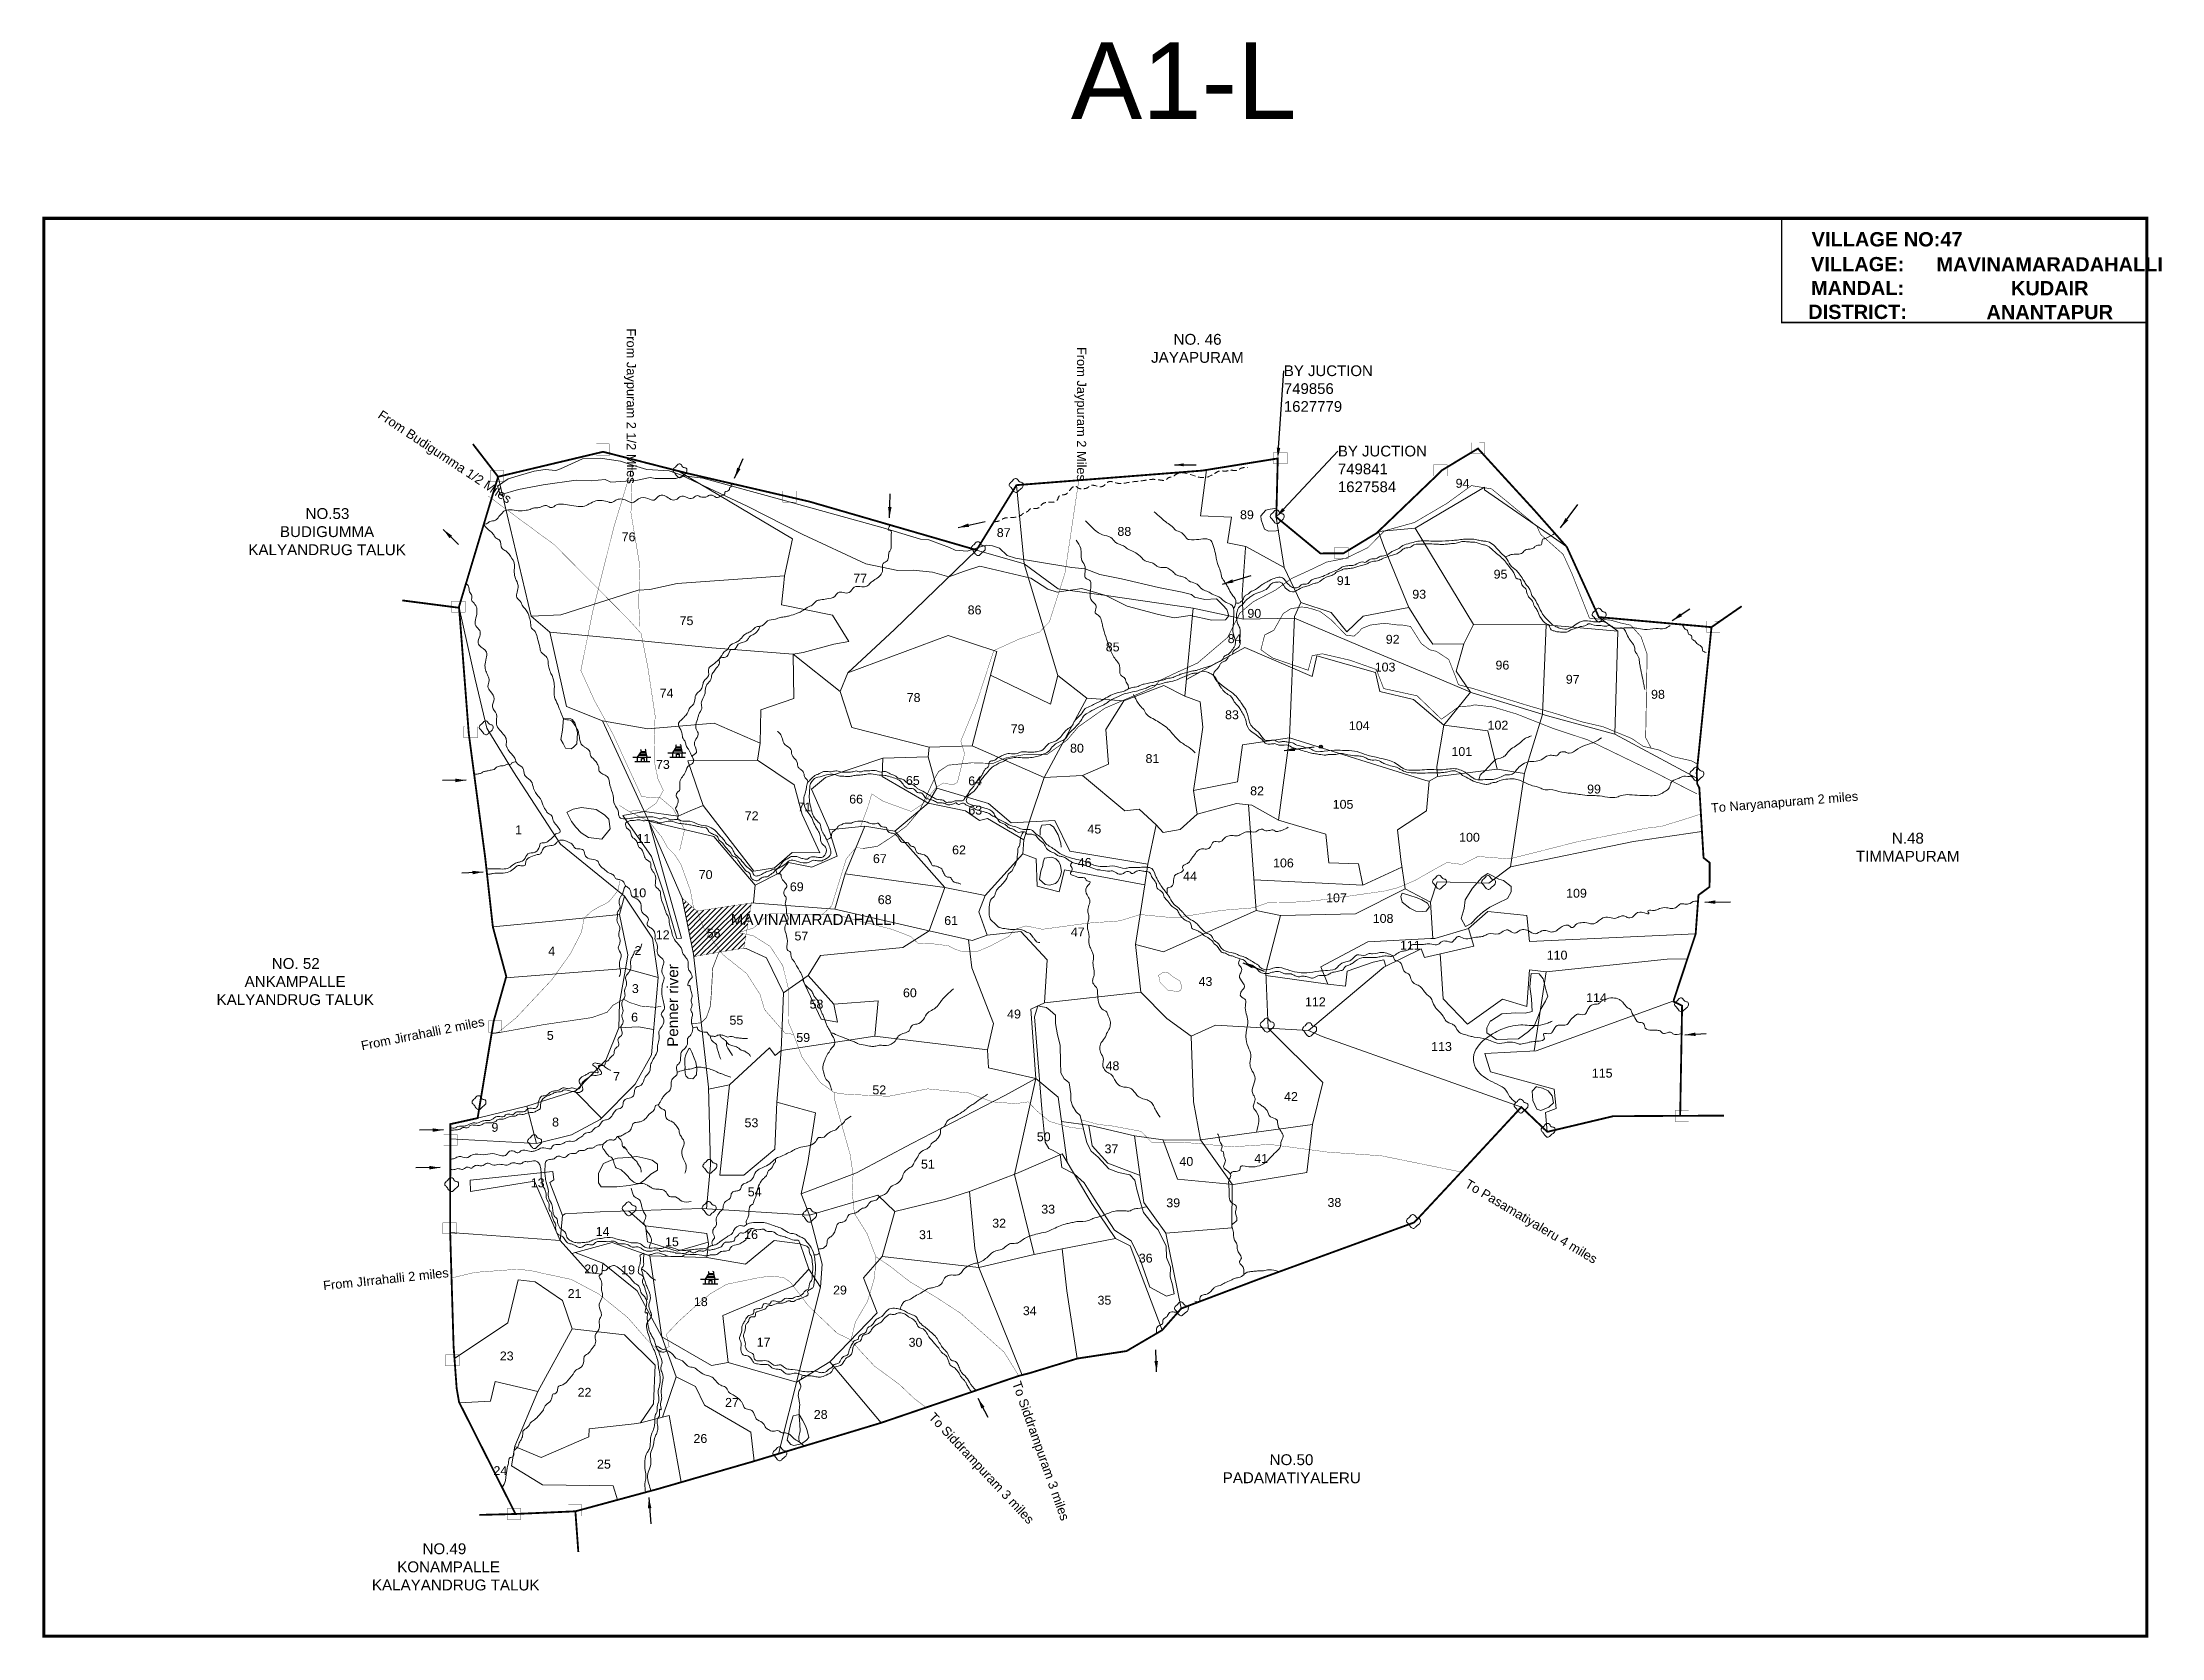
# Model space of a CAD drawing. Header units: feet. Extents: x 745823 to 752748, y 1623890 to 1629102.
import ezdxf
from ezdxf import colors
from ezdxf.entities.mleader import LeaderData, LeaderLine
from ezdxf.enums import TextEntityAlignment as Align
from ezdxf.math import Vec2, Vec3

# ---------------------------------------------------------------- set-up
doc = ezdxf.new("R2010")
doc.units = ezdxf.units.FT
doc.header["$LTSCALE"] = 15
doc.header["$MEASUREMENT"] = 0
doc.header["$PDMODE"] = 32
doc.header["$PDSIZE"] = 10
doc.linetypes.add('DOT2', pattern=[0.125, 0, -0.125])
doc.linetypes.add('HIDDEN2', pattern=[0.1875, 0.125, -0.0625])
for name, color, linetype in [('CRDS STONES', 7, 'Continuous'), ('HILL', 17, 'Continuous'), ('PAPER SIZE', 10, 'Continuous'), ('PLOT', 7, 'Continuous'), ('PLOT NO', 7, 'Continuous'), ('ROADS', 6, 'Continuous'), ('TANKS-STREAM', 4, 'Continuous'), ('VILLAGE', 30, 'Continuous'), ('VILLAGE STONES', 240, 'Continuous')]:
    doc.layers.add(name, color=color, linetype=linetype)
doc.layers.add('VILLAGE BOUNDRY', color=5, linetype='HIDDEN2', lineweight=100)
doc.styles.get("Standard").update_dxf_attribs({"font": 'arial.ttf', "height": 30})
doc.dimstyles.get("Standard").update_dxf_attribs({"dimtxt": 30, "dimasz": 30, "dimexe": 0.18, "dimexo": 0.0625, "dimgap": 0.09, "dimtad": 0, "dimtih": 1, "dimtoh": 1, "dimdec": 4, "dimzin": 0, "dimdsep": 46, "dimtxsty": 'Standard', "dimcen": 0.09, "dimadec": 0, "dimazin": 0, "dimtfac": 1, "dimtdec": 4, "dimtofl": 0, "dimtmove": 0, "dimatfit": 3, "dimfxl": 1, "dimtolj": 1, "dimtzin": 0, "dimarcsym": 0})
pattern_1 = [(44.95870584, (22314.783, 51367.796), (-8.55595095, 8.56829272), [])]

msp = doc.modelspace()

# ---------------------------------------------------------------- texts
at = {"layer": 'PLOT NO'}
for s, rotation, p in [('From Jaypuram 2 1/2 Miles ', 270.07937, (747732.6, 1628167.3)), ('From Jaypuram 2 Miles', 269.96009, (749204.3, 1628106.8)), ('From Budigumma 1/2 Miles ', 326.41532, (746917.1, 1627877.2)), ('To Naryanapuram 2 miles ', 4.64902, (751277.2, 1626585.4)), ('From Jirrahalli 2 miles', 11.27773, (746868.1, 1625808.4)), ('To Pasamatiyaleru 4 miles ', 329.12624, (750469.1, 1625363.4)), ('From JIrrahalli 2 miles ', 6.00343, (746742.4, 1625024.5)), ('To Siddrampuram 3 miles ', 289.54399, (748991.9, 1624721)), ('To Siddrampuram 3 miles', 313.19389, (748717.1, 1624607.9))]:
    msp.add_text(s, height=30, rotation=rotation, dxfattribs=at).set_placement(p)
at = {"layer": 'PLOT NO', "lineweight": 20}
for s, height, p in [('94', 29.06, (750464, 1627661.2)), ('89', 29.06, (749759.5, 1627558.5)), ('76', 29.06, (747738.8, 1627486.3)), ('87', 29.06, (748964.6, 1627500.1)), ('88', 29.06, (749358.8, 1627504)), ('77', 29.06, (748495.6, 1627351)), ('91', 29.06, (750075.7, 1627343.2)), ('95', 29.06, (750588.2, 1627364.2)), ('86', 29.06, (748869.5, 1627247.4)), ('90', 29.06, (749783.6, 1627236.2)), ('93', 29.06, (750322.4, 1627298.7)), ('75', 29.06, (747928.3, 1627212.4)), ('85', 29.06, (749320.7, 1627126.5)), ('84', 29.06, (749719.2, 1627153.6)), ('92', 29.06, (750235.8, 1627151.4)), ('103', 29.06, (750210.9, 1627060.8)), ('96', 29.06, (750594.3, 1627067.2)), ('74', 29.06, (747863, 1626975.6)), ('78', 29.06, (748670.3, 1626961.2)), ('97', 29.06, (750824.1, 1627020.7)), ('98', 29.06, (751102.7, 1626971.7)), ('83', 29.06, (749710.6, 1626904.9)), ('79', 29.06, (749010.1, 1626859)), ('104', 29.06, (750126.5, 1626869.2)), ('102', 29.06, (750579.8, 1626871)), ('80', 29.06, (749204, 1626795.7)), ('81', 29.06, (749450.7, 1626761.8)), ('101', 29.06, (750461.6, 1626784.7)), ('73', 29.06, (747851, 1626742.6)), ('65', 29.06, (748667.8, 1626690.1)), ('64', 29.06, (748871.3, 1626689)), ('66', 29.06, (748482.4, 1626629.4)), ('82', 29.06, (749792.6, 1626656.3)), ('105', 29.06, (750073.6, 1626612.3)), ('99', 29.06, (750893.7, 1626662.2)), ('72', 29.06, (748141.1, 1626574.8)), ('71', 29.06, (748313.7, 1626603.6)), ('63', 29.06, (748871.7, 1626593.3)), ('1', 29.1, (747379.5, 1626528.8)), ('11', 29.06, (747787.8, 1626500.9)), ('45', 29.06, (749260.8, 1626531.5)), ('100', 29.06, (750486.7, 1626504.6)), ('67', 29.06, (748560, 1626434.9)), ('62', 29.06, (748818.7, 1626463.3)), ('46', 29.06, (749229.3, 1626422.4)), ('106', 29.06, (749878.7, 1626420.7)), ('70', 29.06, (747990.7, 1626382.7)), ('69', 29.06, (748288.5, 1626343)), ('44', 29.06, (749573.4, 1626377.3)), ('10', 29.06, (747773.8, 1626323.1)), ('68', 29.06, (748575.7, 1626300.7)), ('107', 29.06, (750052, 1626306.8)), ('109', 29.06, (750836.4, 1626321.8)), ('61', 29.06, (748792.9, 1626232.6)), ('47', 29.06, (749206.7, 1626195.2)), ('108', 29.06, (750204.4, 1626239.4)), ('4', 29.1, (747487.6, 1626132.8)), ('2', 29.1, (747769.6, 1626134.4)), ('12', 29.06, (747850.5, 1626186.1)), ('56', 29.06, (748016.5, 1626191.3)), ('57', 29.06, (748303.7, 1626182.1)), ('111', 29.06, (750293.5, 1626151.6)), ('110', 29.06, (750773, 1626119.6)), ('3', 29.1, (747761, 1626010.2)), ('60', 29.06, (748658.1, 1625996.5)), ('43', 29.06, (749624, 1626033.5)), ('58', 29.06, (748352.9, 1625959.4)), ('49', 29.06, (748998.5, 1625927.2)), ('112', 29.06, (749983.2, 1625967.1)), ('114', 29.06, (750901.6, 1625980.5)), ('5', 29.1, (747483.1, 1625857.3)), ('6', 29.1, (747758.5, 1625916.9)), ('55', 29.06, (748091.2, 1625906.7)), ('59', 29.06, (748309.5, 1625850.3)), ('113', 29.06, (750395.4, 1625820.8)), ('7', 29.1, (747699.6, 1625723.4)), ('48', 29.06, (749320.1, 1625758)), ('115', 29.06, (750920.3, 1625734)), ('52', 29.06, (748558.1, 1625679.1)), ('42', 29.06, (749903.4, 1625657.4)), ('8', 29.1, (747500.2, 1625574.1)), ('53', 29.06, (748140.4, 1625571.8)), ('9', 29.1, (747302.1, 1625556.8)), ('50', 29.06, (749095.5, 1625526)), ('51', 29.06, (748716.9, 1625436.6)), ('37', 29.06, (749316.8, 1625486.7)), ('40', 29.06, (749561.5, 1625445.5)), ('41', 29.06, (749806, 1625455)), ('13', 29.06, (747441.8, 1625375.5)), ('54', 29.06, (748150.8, 1625345.8)), ('39', 29.06, (749518.6, 1625310.2)), ('38', 29.06, (750045.2, 1625311.4)), ('32', 29.06, (748949.8, 1625243.6)), ('33', 29.06, (749110, 1625289.4)), ('14', 29.06, (747654, 1625216.7)), ('15', 29.06, (747880.5, 1625182.9)), ('16', 29.06, (748139.2, 1625206.5)), ('31', 29.06, (748710.5, 1625206)), ('20', 29.06, (747616.8, 1625094)), ('19', 29.06, (747737.4, 1625091.1)), ('36', 29.06, (749428.7, 1625129.5)), ('29', 29.06, (748429.7, 1625025.2)), ('21', 29.06, (747562.5, 1625013.7)), ('18', 29.06, (747975, 1624987.3)), ('34', 29.06, (749049.9, 1624957.6)), ('35', 29.06, (749293.8, 1624991.8)), ('23', 29.06, (747340.7, 1624809.8)), ('17', 29.06, (748180, 1624855.2)), ('30', 29.06, (748676.5, 1624854.3)), ('22', 29.06, (747594.9, 1624691)), ('27', 29.06, (748076.8, 1624658.1)), ('28', 29.06, (748366.7, 1624618.7)), ('26', 29.06, (747973.5, 1624540.1)), ('24', 29.06, (747319.9, 1624435)), ('25', 29.06, (747658.4, 1624456.3))]:
    msp.add_text(s, height=height, rotation=359.95871, dxfattribs=at).set_placement(p, align=Align.MIDDLE_CENTER)
at = {"layer": 'VILLAGE', "lineweight": 20}
msp.add_text('MAVINAMARADAHALLI', height=35.453, rotation=359.95871, dxfattribs=at).set_placement((748072.5, 1626218.4))
at = {"layer": 'VILLAGE STONES', "lineweight": 20}
msp.add_text('Penner river', height=35.453, rotation=89.95871, dxfattribs=at).set_placement((747900.8, 1625820))
at = {"layer": 'VILLAGE STONES', "attachment_point": 1, "rotation": 359.95871}
for s, insert, char_height, width in [('\\pi-105.28;A1-L', (749289.8, 1629101.9), 250, 514.706), ('\\pi181.92;NO. 46 \\P\\pi108.53;JAYAPURAM', (749337.8, 1628149.6), 35.453, 514.706), ('\\pi188.79;NO.53 \\P\\pi105.04;BUDIGUMMA \\P\\pi1.8753;KALYANDRUG TALUK', (746494.6, 1627580.3), 35.453, 514.706), ('\\pi208.02;N.48 \\P\\pi90.594;TIMMAPURAM', (751658.9, 1626519.6), 35.453, 514.706), ('\\pi182.09;NO. 52 \\P\\pi93.52;ANKAMPALLE \\P\\pi1.8753;KALYANDRUG TALUK', (746390.7, 1626110.2), 35.453, 514.706), ('\\pi188.85;NO.50  \\P\\pi35.575;PADAMATIYALERU', (749644.7, 1624488.8), 35.453, 514.706), ('            NO.49\\P      KONAMPALLE KALAYANDRUG TALUK ', (746900.3, 1624197.7), 35.453, 635.042)]:
    msp.add_mtext(s, dxfattribs=dict(at, insert=insert, char_height=char_height, width=width))
at = {"layer": 'VILLAGE STONES', "char_height": 46.751, "attachment_point": 2}
for s, insert, width in [('{\\fArial|b1|i0|c0|p34;VILLAGE NO:47\\P:}', (751851.5, 1628481.9), 527.584), ('{\\fArial|b1|i0|c0|p34;VILLAGE:\\PMANDAL:\\PDISTRICT:}', (751755, 1628400.7), 316.98), ('{\\fArial|b1|i0|c0|p34;MAVINAMARADAHALLI\\PKUDAIR\\PANANTAPUR  }', (752382.8, 1628400.1), 893.802)]:
    msp.add_mtext(s, dxfattribs=dict(at, insert=insert, width=width))

# ---------------------------------------------------------------- hatches: boundary and pattern name
at = {"layer": 'VILLAGE', "lineweight": 20}
h = msp.add_hatch(dxfattribs=at)
h.set_pattern_fill('ANSI31', color=256, scale=96.869376, angle=-0.04129)
h.set_pattern_definition(pattern_1)
h.paths.add_polyline_path([(747952.8, 1626114.9), (748040.8, 1626129.8), (747984.6, 1626208.3), (747962.7, 1626263.5), (747951.3, 1626273.5), (747913.7, 1626306.2)])
h.paths.add_polyline_path([(747986.5, 1626168.9), (748046.5, 1626168.8), (748046.5, 1626213.3), (747986.5, 1626213.4)], flags=9)
h = msp.add_hatch(dxfattribs=at)
h.set_pattern_fill('ANSI31', color=256, scale=96.869376, angle=-0.04129)
h.set_pattern_definition(pattern_1)
h.paths.add_polyline_path([(747962.7, 1626263.5), (747984.6, 1626208.3), (748040.8, 1626129.8), (748115.3, 1626142.5), (748122.9, 1626187.8), (748098.6, 1626193.1), (748125.2, 1626201.5), (748140.3, 1626290.6)])
h.paths.add_polyline_path([(748063.4, 1626208.8), (748497.2, 1626208.5), (748497.2, 1626262.5), (748063.5, 1626262.9)], flags=9)
h.paths.add_polyline_path([(747981.5, 1626165.1), (748051.5, 1626165.1), (748051.5, 1626217), (747981.5, 1626217.1)], flags=25)

# ---------------------------------------------------------------- linework, layer by layer
msp.add_point((750001, 1626800.6))
msp.add_point((750001, 1626800.6))
msp.add_point((750001, 1626800.6))
at = {"layer": 'HILL', "lineweight": 20}
for points in [[(747319.1, 1627623.4), (747310.5, 1627652.2), (747345.5, 1627675.9), (747377.8, 1627685.4), (747430.1, 1627700.4), (747466.1, 1627706.5), (747501.7, 1627703.4), (747516.8, 1627708.9), (747588.2, 1627741.2), (747646.5, 1627743.1), (747712.2, 1627733.4), (747754.7, 1627719.4), (747798, 1627706.3), (747872, 1627701.9), (747918.4, 1627685.2), (747892.9, 1627676.8), (747825.6, 1627676.8), (747809, 1627680.3), (747762.1, 1627669.9), (747681.3, 1627664.9), (747662.8, 1627673.8), (747616.8, 1627669.6), (747567.3, 1627671.6), (747459.3, 1627656.5), (747379.3, 1627640.7), (747319.1, 1627623.4)], [(747912.9, 1627687.2), (748126.6, 1627586.1), (748308.5, 1627494.1), (748513.8, 1627397.8), (748618.2, 1627376.7), (748668.3, 1627377.6), (748731.6, 1627370.7), (748785.9, 1627356), (748836.9, 1627374.4), (748886.5, 1627390.2), (749053.6, 1627351.6), (749109.2, 1627315.7), (749139.2, 1627305.8), (749219.8, 1627317.2), (749298.6, 1627294.1), (749368.3, 1627260.3), (749470.9, 1627232.4), (749521.4, 1627222.1), (749573.6, 1627228.9), (749644.6, 1627214.3), (749689.1, 1627215.6), (749700.1, 1627228.1), (749693.4, 1627249.4), (749681, 1627262.6), (749660.5, 1627284), (749622, 1627281.9), (749588.2, 1627289.2), (749578.8, 1627298.2), (749547.6, 1627305.5), (749471, 1627320.5), (749349.1, 1627349.6), (749278.9, 1627362.9), (749231.1, 1627381.4), (749187.8, 1627386.1), (749062.1, 1627407.1), (749029.8, 1627411.9), (749003.2, 1627416.9), (748976.3, 1627425.3), (748950.8, 1627449.8), (748928, 1627457.2), (748908.1, 1627458.9), (748880.8, 1627451.2), (748845.6, 1627439.8), (748806.6, 1627443.2), (748787.4, 1627451.6), (748728.8, 1627472.9), (748720.2, 1627476), (748692.4, 1627478.3), (748570.5, 1627515.7), (748244.4, 1627605.6), (747981, 1627677.9), (747918.4, 1627685.2)], [(749857.6, 1627579.7), (749835.7, 1627576.7), (749821.2, 1627573.4), (749805.2, 1627554.4), (749806.3, 1627542), (749816.8, 1627511.9), (749830.2, 1627504.8), (749854.5, 1627506.1), (749863.3, 1627506.9)], [(747517.2, 1626824.3), (747523.1, 1626854.2), (747526.6, 1626892.3), (747550.6, 1626892), (747554.9, 1626889.2), (747563.2, 1626878.4), (747567.2, 1626864.9), (747571.9, 1626846), (747569.9, 1626809.6), (747558.6, 1626799.4), (747551.8, 1626794.1), (747533, 1626795.9), (747525.2, 1626811.4), (747517.2, 1626824.3)], [(747538.6, 1626586.9), (747558.3, 1626596.4), (747584.9, 1626602.1), (747632.6, 1626595.1), (747660.5, 1626577.9), (747674.4, 1626563.3), (747678.2, 1626532.2), (747651.5, 1626498), (747607.7, 1626503.8), (747584.2, 1626519), (747566.5, 1626537.4), (747551.9, 1626555.8), (747537.2, 1626586.2)], [(749083.5, 1626511.5), (749083.3, 1626529.5), (749089.6, 1626544.2), (749115.3, 1626546.1), (749127.6, 1626538.9), (749142.5, 1626512.6), (749151.9, 1626485.9), (749152.9, 1626472.5)], [(749093.7, 1626423.1), (749098.3, 1626436.3), (749122.1, 1626440.1), (749134.5, 1626433.9), (749145.3, 1626423.9), (749149.9, 1626412.3), (749153.1, 1626391.3), (749149, 1626374.9), (749141.7, 1626361.1), (749134.2, 1626353.6), (749114.4, 1626348.2), (749100.1, 1626350.4), (749082, 1626366.6), (749086.4, 1626393.8), (749092.1, 1626412.2), (749093.2, 1626424.3)], [(750459.8, 1626239.2), (750469.8, 1626271.4), (750472.4, 1626300.3), (750497.1, 1626338.4), (750528.6, 1626374.8), (750546.6, 1626386.1), (750582.6, 1626367.2), (750598.2, 1626363), (750622.4, 1626343.7), (750623.3, 1626326.6), (750611.5, 1626304.4), (750579.2, 1626289.8), (750553.2, 1626276), (750531.9, 1626260.5), (750511.3, 1626243.3), (750492.4, 1626222.4), (750473.2, 1626213.6), (750459.8, 1626239.2)], [(750267, 1626292.9), (750262.4, 1626311.4), (750266.6, 1626321.8), (750288.8, 1626315.5), (750315.6, 1626306.7), (750331.5, 1626300), (750349.5, 1626289.5), (750355.8, 1626277.8), (750345.3, 1626263.6), (750334.4, 1626262.3), (750311.4, 1626262.8), (750291.3, 1626272.8), (750267, 1626292.9)], [(750555.2, 1625903.7), (750592.9, 1625927.4), (750638.7, 1625930.8), (750668.8, 1625930.2), (750691.4, 1625935.4), (750689.1, 1625977.1), (750683.9, 1626017.1), (750688, 1626059.9), (750714.1, 1626058.7), (750727.4, 1626042.5), (750733.2, 1626020.5), (750737.8, 1626002.6), (750742.4, 1625985.2), (750734.9, 1625969.5), (750721.5, 1625944.7), (750710.5, 1625916.9), (750697.7, 1625887.4), (750679.2, 1625870), (750647.3, 1625845.7), (750574.8, 1625843.4), (750543, 1625865.5), (750543.6, 1625882.3), (750555.8, 1625905.4)], [(749496.2, 1625005.7), (749442, 1625034.9), (749410.9, 1625124.8), (749381.2, 1625185.7), (749327.1, 1625220.9), (749260.6, 1625322.9), (749227.5, 1625375), (749195.2, 1625404.4), (749154.4, 1625425.1), (749149.2, 1625468), (749126.7, 1625481.3), (749112.4, 1625487.4), (749100.3, 1625508.4), (749088.8, 1625617.7), (749072.7, 1625822.4), (749065.3, 1625918.4), (749075.8, 1625953.4), (749091.8, 1625950.2), (749104.6, 1625948.8), (749116.8, 1625938.7), (749133.7, 1625923.1), (749133.7, 1625896), (749140.5, 1625859.5), (749149.2, 1625825), (749150.5, 1625769.5), (749151.9, 1625735), (749162, 1625715.8), (749171.5, 1625708.4), (749179, 1625702.3), (749183.7, 1625666.4), (749183.7, 1625644.8), (749189.1, 1625627.2), (749201.9, 1625607.6), (749214.8, 1625595.4), (749236.4, 1625506.3), (749250, 1625478.6), (749273.6, 1625459), (749308.1, 1625421.7), (749340, 1625408.9), (749376.5, 1625402.1), (749393.4, 1625384.5), (749399.5, 1625354), (749411.7, 1625311.4), (749421, 1625278.8), (749455.7, 1625236.5), (749468.5, 1625223), (749495.6, 1625169.5), (749496.2, 1625131), (749509.8, 1625100.5), (749509.1, 1625068.7), (749516.5, 1625042.3), (749521.9, 1625013.3), (749496.2, 1625005.7)], [(747923.4, 1625748), (747922.6, 1625767.5), (747922.8, 1625783.2), (747925.9, 1625794.2), (747934.2, 1625812.1), (747938.8, 1625815.4), (747945.5, 1625802.2), (747953.2, 1625782.9), (747958.9, 1625770.2), (747962.2, 1625748.8), (747960.3, 1625728.7), (747949, 1625715.7), (747933.3, 1625717.1), (747925.8, 1625724.8), (747923.4, 1625734.2), (747923.1, 1625748.8)], [(750706.3, 1625689.4), (750725.3, 1625684.4), (750743.4, 1625675.8), (750756.4, 1625660), (750760.9, 1625636.6), (750746.5, 1625623), (750719.8, 1625612.2), (750707.2, 1625616.3), (750693.2, 1625644.7), (750691.9, 1625674.5), (750705.4, 1625690.3)], [(747640.5, 1625407.6), (747657.2, 1625438.9), (747687.7, 1625452.2), (747703.2, 1625456.3), (747737.3, 1625458.2), (747765.6, 1625461.7), (747795, 1625455.5), (747816.2, 1625449.7), (747833.6, 1625436.5), (747832.9, 1625417.2), (747811.6, 1625403.3), (747792.2, 1625385.5), (747775.5, 1625373.3), (747740.7, 1625366.6), (747700.8, 1625362.7), (747649, 1625362.8), (747640.5, 1625375.9), (747640.5, 1625407.6)], [(748257.5, 1624534.7), (748267.7, 1624585.5), (748276.9, 1624614.1), (748296.2, 1624618.4), (748306.8, 1624599.9), (748316.6, 1624581.6), (748321.2, 1624569.1), (748325.8, 1624553.7), (748328.1, 1624543.2), (748319.8, 1624534.3), (748304, 1624523), (748279.1, 1624517.3), (748268.6, 1624520.3), (748257.5, 1624534.7)]]:
    msp.add_lwpolyline(points, dxfattribs=at)
at = {"layer": 'PAPER SIZE', "color": 5, "lineweight": 20, "const_width": 10}
msp.add_lwpolyline([(745828.4, 1628527), (752699.8, 1628527), (752699.8, 1623894.5), (745828.4, 1623894.5)], close=True, dxfattribs=at)
at = {"layer": 'PAPER SIZE', "color": 5, "lineweight": 20, "const_width": 5}
msp.add_lwpolyline([(751506.7, 1628527), (751506.7, 1628186.9), (752699.8, 1628186.9)], dxfattribs=at)
at = {"layer": 'PLOT', "lineweight": 20}
for points in [[(747312.5, 1627682.7), (747420.6, 1627227.3), (747517.5, 1627231.1), (747769.9, 1627311.7), (747808.4, 1627314), (747897.2, 1627334), (748248.9, 1627358.8), (748274.3, 1627479.7), (747901.6, 1627701.3)], [(749031.1, 1627398.1), (749142.2, 1627316.3), (749306.7, 1627293), (749583.5, 1627253.7), (749710.7, 1627225.7), (749746.8, 1627217.8), (749743.9, 1627297.4), (749755, 1627450.1), (749756, 1627454.2), (749696.4, 1627466.9), (749709.1, 1627550.2), (749607.5, 1627554.9), (749626.9, 1627704.8)], [(747481.7, 1627174.5), (747535.9, 1626932.2), (747654.1, 1626885.2), (747801.8, 1626859.2), (748019, 1626877.5), (748169.4, 1626812.4), (748170.8, 1626921.3), (748279.1, 1626958.6), (748276.3, 1627103.4), (748429.9, 1626981.4), (748455.2, 1627041.8), (748607.4, 1627183.3), (748875.9, 1627443.1), (749031.1, 1627398.1), (749006.3, 1627655.2)], [(750971.3, 1627178.3), (750737, 1627198.4), (750499.4, 1627200.3), (750309.2, 1627514.2), (750535.5, 1627648.6), (750535.5, 1627640.1), (750761.1, 1627484), (750804.8, 1627453.3)], [(749881.3, 1627385.9), (749855.5, 1627550.9)], [(750309.2, 1627514.2), (750189.3, 1627504.2), (750206.7, 1627454.8), (750288.9, 1627255.9), (750340.1, 1627173.5), (750367.3, 1627135.4), (750468.4, 1627136.7), (750499.4, 1627200.3)], [(748000.4, 1625681.9), (748068.4, 1625695.4), (748199.2, 1625817.1), (748217.5, 1625791.3), (748237.2, 1625807.6), (748543.2, 1625854.6), (748911.4, 1625810.3), (748915.3, 1625751.8), (749070, 1625716.7), (749053.3, 1625943.5), (749098.4, 1625963.3), (749413.1, 1625998.5), (749395.6, 1626154.7), (749425.7, 1626349.6), (749436.1, 1626416.5), (749462.9, 1626545.5), (749486, 1626520.1), (749540.9, 1626529.6), (749596.7, 1626580.4), (749584.5, 1626657.3), (749728.3, 1626685.5), (749744.8, 1626807.2), (749898.5, 1626829.7), (749914.9, 1627225.5), (749935.1, 1627271.4), (749881.3, 1627385.9), (749756, 1627454.2)], [(748861.4, 1626803.6), (749096.5, 1626699.6), (749236.3, 1626959.4), (749141.4, 1627033.6), (749031.1, 1627398.1)], [(748248.9, 1627358.8), (748244.9, 1627323.6), (748238.1, 1627264.5), (748404.8, 1627230.9), (748458.1, 1627143.9), (748409.7, 1627135.1), (748309.6, 1627108.4), (748276.3, 1627103.4), (748011.4, 1627123.6), (747726.4, 1627152.4), (747481.7, 1627174.5), (747420.6, 1627227.3)], [(747185.1, 1627254.5), (747237.6, 1627021.6), (747275.3, 1626860.8), (747362.9, 1626718), (747516.3, 1626482.2), (747725.9, 1626311.9), (747816.7, 1626175.1), (747835.1, 1626045.9), (747814, 1625793.9), (747760.4, 1625697.8), (747646.2, 1625582.2), (747552.4, 1625531.9), (747438.4, 1625504.1), (747156.3, 1625519.3)], [(749556.4, 1626965.5), (749583.5, 1627253.7)], [(749935.1, 1627271.4), (750034.8, 1627239.2), (750085.6, 1627175.9), (750139.4, 1627226.6), (750259.1, 1627249.9), (750288.9, 1627255.9)], [(749746.8, 1627217.8), (749914.7, 1627220.8), (750123.5, 1627132.5), (750374.8, 1627027.5), (750495.5, 1626977), (750742.2, 1626901.1), (750962.2, 1626841.5), (751230, 1626697.6)], [(750276.2, 1626336), (750359.4, 1626292.3), (750380.7, 1626359.1), (750550.1, 1626354.9), (750620.5, 1626408.1), (750666.1, 1626714.5), (750725.1, 1626906.3), (750737, 1627198.4)], [(750962.2, 1626841.5), (750971.3, 1627178.3), (750909.4, 1627224)], [(748455.2, 1627041.8), (748783.3, 1627163.4), (748942.1, 1627111.3), (748920.8, 1627029.9), (748861.4, 1626803.6), (748721, 1626799.4)], [(749898.5, 1626829.7), (750344.2, 1626690.3), (750354.6, 1626688.2), (750382.7, 1626703.3), (750379.9, 1626736.4), (750403, 1626871.4), (750303.4, 1626955), (750193.6, 1626980.4), (750179.8, 1627043.3), (749987.6, 1627097.4), (749973, 1627029.9), (749752.3, 1627124.4), (749561.5, 1627020.5)], [(750468.4, 1627136.7), (750443.3, 1627047.3), (750490.2, 1626979.2)], [(747804.6, 1626557.3), (748017.1, 1626507.6), (748152.7, 1626348), (748232.2, 1626388.9), (748261.4, 1626421.9), (748337.6, 1626406.7), (748420.7, 1626442.9), (748392.1, 1626536), (748337.1, 1626661.5), (748382.5, 1626699.7), (748569.3, 1626762.9), (748717.6, 1626767.8), (748721, 1626799.4), (748468.2, 1626863.6), (748429.9, 1626981.4)], [(749141.4, 1627033.6), (749118.1, 1626939.8), (748922, 1627034.8)], [(749357.7, 1626950.5), (749487.7, 1627000.6), (749556.4, 1626965.5), (749606.2, 1626947.5), (749615.1, 1626863.9), (749597.1, 1626735.9), (749584.5, 1626657.3)], [(750403, 1626871.4), (750490.2, 1626979.2)], [(748569.3, 1626762.9), (748567.6, 1626702.7), (748718.1, 1626615.6), (748839.8, 1626591), (748885.3, 1626559.5), (748912, 1626566), (749030.2, 1626496.3), (749049.5, 1626557.1), (749096.5, 1626699.6), (749222.2, 1626706.8), (749307.3, 1626743.3), (749298.9, 1626856.9), (749357.7, 1626950.5), (749236.3, 1626959.4)], [(747993.1, 1625290.4), (748006.7, 1625433.4), (748000.2, 1625687.7), (747951.3, 1626122.2), (747913.7, 1626306.2), (747801.6, 1626564.1), (747654.1, 1626885.2)], [(750403, 1626871.4), (750547.2, 1626852.5), (750577.3, 1626726.7), (750666, 1626713.5)], [(748169.4, 1626812.4), (748160.1, 1626757.1)], [(748510.9, 1626540.4), (748608.9, 1626524.1), (748718.1, 1626615.6), (748746.1, 1626664.7), (748717.6, 1626767.8)], [(749596.7, 1626580.4), (749724.9, 1626614.9), (749775.9, 1626609.5), (749862.3, 1626560.5), (749898.5, 1626829.7)], [(747912.2, 1626175.3), (747896.2, 1626173.9), (747850.7, 1626332.3), (747813.9, 1626441.8), (747720.5, 1626576.3), (747790.5, 1626588.3), (747900.4, 1626573.4), (747940.5, 1626590.5), (747982.5, 1626608.3), (747932, 1626754.6), (748160.1, 1626757.1), (748280, 1626676.1), (748306.6, 1626579.2), (748363.8, 1626453.4), (748273, 1626455.1), (748215.7, 1626404.9), (748148, 1626394.1), (747982.5, 1626608.3)], [(749222.2, 1626706.8), (749360.5, 1626591.3), (749407.1, 1626596.1), (749462.9, 1626545.5)], [(750577.3, 1626726.7), (750382.7, 1626703.3)], [(748746.1, 1626664.7), (748915.5, 1626615.3), (748988.9, 1626551.5), (749131.3, 1626559.6), (749180.4, 1626459.6), (749436.1, 1626416.5)], [(749790.2, 1626265.4), (749869.7, 1626248.8), (750114.8, 1626254.1), (750276.2, 1626336), (750261.9, 1626432.1), (750251.5, 1626528.4), (750345.8, 1626591.3), (750354.6, 1626688.2)], [(747912.2, 1626175.3), (747863.9, 1626346.2), (747835.6, 1626447.8), (747804.6, 1626557.3)], [(749764.7, 1626610.6), (749790.2, 1626265.4), (749486.5, 1626130.1), (749395.6, 1626154.7)], [(749862.3, 1626560.5), (750017.8, 1626514.8), (750027.5, 1626421.2), (750123.8, 1626417.8), (750138.3, 1626348.6), (749782.8, 1626365.4)], [(748139.8, 1626290.1), (748412.4, 1626269.5), (748446.7, 1626385.2), (748510.9, 1626540.4), (748394.4, 1626528.5)], [(748446.7, 1626385.2), (748772.6, 1626340.6), (748608.9, 1626524.1)], [(748772.6, 1626340.6), (748903.8, 1626314.8), (749027.7, 1626451), (749030.2, 1626496.3)], [(750620.5, 1626408.1), (751023, 1626490.7), (751246.4, 1626523)], [(749027.7, 1626451), (749070.6, 1626433.9), (749073.7, 1626344.4), (749145.5, 1626326.1), (749163.8, 1626397.8), (749425.7, 1626349.6)], [(748147.6, 1626291), (748152.6, 1626348.8)], [(750138.3, 1626348.6), (750265.6, 1626407.4)], [(747706.9, 1625882.2), (747709.6, 1625963.3), (747728.5, 1626074.2), (747736.4, 1626120.5), (747708.8, 1626252), (747725.9, 1626311.9)], [(748721.6, 1626198.6), (748772.6, 1626340.6)], [(748721.6, 1626198.6), (748861.4, 1626166.9), (748910.9, 1626184.3), (748883.8, 1626261.1), (748903.8, 1626314.8)], [(750367.1, 1626174.2), (750359.4, 1626292.3)], [(747708.8, 1626252), (747479.1, 1626229.8), (747295.4, 1626211.6)], [(748245.3, 1625996.2), (748326.1, 1626053.1), (748366.5, 1626118.6), (748635.6, 1626144.4), (748721.6, 1626198.6), (748412.4, 1626269.5)], [(749869.7, 1626248.8), (749821.2, 1626063.9), (749829, 1625881.1)], [(751225.8, 1626188.8), (750683.1, 1626164), (750673.6, 1626248.8), (750546.6, 1626262.1), (750484, 1626206.8)], [(748123.3, 1626141.2), (748115.3, 1626142.5)], [(748237.2, 1625807.6), (748245.3, 1625996.2), (748190, 1626111.2), (748123.3, 1626141.2)], [(748849.3, 1626169.6), (748861, 1626078.3), (748931.7, 1625896.4), (748911.4, 1625810.3)], [(748910.9, 1626184.3), (749020.7, 1626196.4), (749107.2, 1626104.7), (749098.4, 1625963.3)], [(749413.1, 1625998.5), (749498.1, 1625912.6), (749576.9, 1625855.1), (749657.2, 1625891.1), (749960.8, 1625873.3), (750206.6, 1626080.4), (750328.3, 1626140), (750340.2, 1626111.9), (750501, 1626148.8), (750484, 1626206.8), (750373.5, 1626174.3), (750360.6, 1626174), (750154.1, 1626162.7), (750001.1, 1626081.5), (750024.3, 1626024.6), (750082.1, 1626018.6), (750087.3, 1626067.2), (750171.6, 1626096.1), (750207.2, 1626104.5), (750213, 1626083.5)], [(747835.1, 1626045.9), (747728.9, 1626076.3), (747601, 1626066.3), (747338, 1626045.8)], [(750737.3, 1626065.1), (750683, 1626071.1), (750674.1, 1625951.5), (750594.5, 1625975.1), (750480.2, 1625894), (750400.7, 1625976.2), (750390.6, 1626123.5)], [(750697.6, 1625806.8), (750737.3, 1626065.1), (751133.2, 1626106.8), (751198.9, 1626107.4)], [(748410, 1625958.8), (748421.9, 1625900.4), (748368.1, 1625910.6), (748307.1, 1626039.7)], [(748326.1, 1626053.1), (748410, 1625958.8), (748554, 1625969.9), (748543.2, 1625854.6)], [(749821.7, 1626053.5), (750024.3, 1626024.6)], [(750740.9, 1625542.1), (750735.2, 1625605.8), (750770.1, 1625618.9), (750763.5, 1625682), (750555.7, 1625738.6), (750537.4, 1625798.4), (750704.1, 1625807.1), (751154.2, 1625970.4)], [(747406.3, 1625625.9), (747567.2, 1625676.7), (747664.2, 1625775.8), (747706.9, 1625882.2), (747771.2, 1625885.5), (747820.8, 1625876)], [(749829, 1625881.1), (750008, 1625703.6)], [(749960.8, 1625873.3), (750005.1, 1625853.7), (750656.2, 1625623)], [(748237.2, 1625807.6), (748223.2, 1625638.9), (748350, 1625603.7), (748324.1, 1625442.3), (748303.4, 1625339.1)], [(749391.7, 1625529.4), (749411.9, 1625387.2), (749422.7, 1625311.2), (749494.6, 1625210.9), (749710.5, 1625228.1), (749711, 1625370.9), (749607.3, 1625516), (749585.3, 1625639.9), (749576.9, 1625855.1)], [(747522.8, 1625269.1), (747531.9, 1625274.2), (747645.7, 1625280.9), (747978.1, 1625291.3), (748329.8, 1625270.1), (748553.4, 1625335.2), (748608.5, 1625281.9), (748774.3, 1625322), (748853.4, 1625347.7), (749006.9, 1625405.7), (749155.6, 1625470.8), (749252.7, 1625307.8), (749330.5, 1625194), (749150.1, 1625158.5), (749064.4, 1625141.7), (748999.9, 1625403), (749044.6, 1625602.9), (749070, 1625716.7), (748967.9, 1625660.9), (748664.2, 1625503.8), (748483.9, 1625408.1), (748303.4, 1625339.1), (748329.8, 1625270.1), (748372, 1625110.1), (748366.3, 1625034.4), (748229, 1624490.1)], [(747646.2, 1625582.2), (747650.6, 1625586.6), (747562.9, 1625675.3)], [(748068.4, 1625695.4), (748037.4, 1625400.1), (748115.3, 1625401)], [(749070, 1625716.7), (749142.7, 1625655.5), (749172, 1625443.4)], [(749153.7, 1625575.5), (749248, 1625562.4), (749391.7, 1625529.4), (749493.1, 1625515.4), (749607.3, 1625516), (749973.4, 1625566), (750008, 1625703.6)], [(747438.4, 1625504.1), (747406.3, 1625625.9), (747245.6, 1625587)], [(748115.3, 1625401), (748216.3, 1625485.8), (748223.2, 1625638.9)], [(749410.2, 1625399.1), (749305.3, 1625440.2), (749254.1, 1625496.9), (749242.6, 1625563.2)], [(749973.4, 1625566), (749954.9, 1625409), (749715.7, 1625370.4), (749532.6, 1625388), (749484.9, 1625516.6)], [(747221.2, 1625384), (747491.9, 1625412.5), (747494.8, 1625385.4), (747481.6, 1625376.2), (747522.8, 1625269.1), (747515.5, 1625187.6), (747155.9, 1625213.2)], [(747515.5, 1625187.6), (747431.2, 1625381.4), (747222.8, 1625347.4), (747221.2, 1625384)], [(748567.1, 1625135.1), (748883.9, 1625099), (748870.2, 1625161.2), (748853.4, 1625347.7)], [(747994.6, 1625132), (747999.8, 1625176), (747994.4, 1625210.1), (747794.4, 1625235.5), (747738.7, 1625283.8)], [(748608.5, 1625281.9), (748567.1, 1625135.1), (748506.4, 1625065.1), (748551.6, 1624950.2), (748396.2, 1624790.5)], [(748564.2, 1624591.4), (748396.2, 1624790.5), (748288.1, 1624724.5), (748063.9, 1624788.6), (748009.4, 1624778.2), (747848, 1624872.4), (747807.9, 1625137.2), (747685.3, 1625180.4), (747553.1, 1625145.1), (747515.5, 1625187.6)], [(747794.4, 1625235.5), (747800.9, 1625182.6), (747897.5, 1625152.6), (747998.8, 1625182.1)], [(748327.4, 1625092.9), (748299.5, 1625176.5), (748215.1, 1625187.2), (748121.1, 1625109.9), (747994.6, 1625132), (747807.9, 1625137.2)], [(749330.5, 1625194), (749377.8, 1625169.7), (749482.2, 1624893.9)], [(749494.6, 1625210.9), (749545, 1624964.9)], [(747553.1, 1625145.1), (747609.9, 1625081), (747651.7, 1625077.5), (747654.7, 1625113.4), (747564, 1625148)], [(747894.8, 1624741.7), (747848, 1624872.4), (747767.4, 1625022.2), (747654.7, 1625113.4)], [(748883.9, 1625099), (749064.4, 1625141.7)], [(749205.2, 1624801.4), (749171.5, 1625023), (749156, 1625159.7)], [(747442.5, 1624694.1), (747554.9, 1624898.5), (747523.3, 1624991.4), (747434.1, 1625051.9), (747378.3, 1625058.2), (747344.1, 1624918.5), (747170, 1624801.5)], [(748063.9, 1624788.6), (748046.8, 1624942.5), (748278.2, 1625039), (748327.4, 1625092.9), (748366.3, 1625034.4)], [(748883.9, 1625099), (749025.3, 1624747.6)], [(747554.9, 1624898.5), (747725.1, 1624879.4), (747826.3, 1624780.2), (747820.3, 1624652.9), (747778.2, 1624591.5), (747756.9, 1624587.8), (747609.8, 1624571.6), (747608.7, 1624546), (747453.5, 1624478.3), (747367.2, 1624514.4)], [(747703.1, 1624339.6), (747688.5, 1624385.1), (747458, 1624388.8), (747356.4, 1624451.3), (747367.5, 1624515.1), (747442.5, 1624694.1), (747302.4, 1624726.2), (747287.6, 1624661.9), (747186.2, 1624656.7)], [(748149.7, 1624466.2), (748138.9, 1624560.9), (747986.6, 1624649), (747957.4, 1624709.7), (747894.8, 1624741.7), (747850.2, 1624610.1)], [(747778.2, 1624591.5), (747872, 1624615.7), (747910.8, 1624397.2)]]:
    msp.add_lwpolyline(points, dxfattribs=at)
at = {"layer": 'PLOT'}
for points in [[(747752.7, 1626766.6), (747811.4, 1626766.6)], [(747768.3, 1626766.6), (747780.6, 1626785.3), (747794.7, 1626785.3), (747798.7, 1626766.6)], [(747768.3, 1626751.7), (747768.3, 1626766.6)], [(747797.5, 1626772.2), (747771.6, 1626771.6)], [(747796.7, 1626776), (747774.5, 1626776)], [(747795.6, 1626781.3), (747778.4, 1626781.9)], [(747798.7, 1626751.7), (747798.7, 1626766.6)], [(747867.6, 1626780.9), (747926.3, 1626780.9)], [(747874.2, 1626765.9), (747923.7, 1626765.9)], [(747883.2, 1626780.9), (747895.5, 1626799.6), (747909.6, 1626799.6), (747913.6, 1626780.9)], [(747883.2, 1626765.9), (747883.2, 1626780.9)], [(747912.4, 1626786.4), (747886.5, 1626785.8)], [(747911.6, 1626790.2), (747889.4, 1626790.2)], [(747910.5, 1626795.5), (747893.3, 1626796.1)], [(747895.5, 1626765.9), (747895.5, 1626776), (747904.6, 1626776), (747904.6, 1626765.9)], [(747913.6, 1626765.9), (747913.6, 1626780.9)], [(747759.3, 1626751.7), (747808.8, 1626751.7)], [(747780.6, 1626751.7), (747780.6, 1626761.8), (747789.7, 1626761.8), (747789.7, 1626751.7)], [(747974.4, 1625060.7), (748033.1, 1625060.7)], [(747981, 1625045.7), (748030.5, 1625045.7)], [(747990, 1625060.7), (748002.3, 1625079.4), (748016.4, 1625079.4), (748020.4, 1625060.7)], [(747990, 1625045.7), (747990, 1625060.7)], [(748019.2, 1625066.2), (747993.2, 1625065.6)], [(748018.4, 1625070), (747996.2, 1625070)], [(748017.3, 1625075.3), (748000.1, 1625076)], [(748002.3, 1625045.7), (748002.3, 1625055.9), (748011.3, 1625055.9), (748011.3, 1625045.7)], [(748020.4, 1625045.7), (748020.4, 1625060.7)]]:
    msp.add_lwpolyline(points, dxfattribs=at)
for centre, radius, start, end in [((747782.6, 1626789.2), 4.12, 138.97141, 250.82822), ((747790.8, 1626787.9), 4.68, 326.88897, 65.51819), ((747897.5, 1626803.5), 4.12, 138.97141, 250.82822), ((747905.7, 1626802.1), 4.68, 326.88897, 65.51819), ((748004.3, 1625083.3), 4.12, 138.97141, 250.82822), ((748012.5, 1625081.9), 4.68, 326.88897, 65.51819)]:
    msp.add_arc(centre, radius, start, end, dxfattribs=at)
at = {"layer": 'ROADS', "linetype": 'HIDDEN2', "lineweight": 20, "ltscale": 10, "const_width": 1}
for points in [[(747905.6, 1626460.5), (747921.8, 1626529.9), (747883.9, 1626598.8), (747843.1, 1626633.1), (747781.8, 1626637.1), (747688, 1626841.2), (747627.5, 1626951.2), (747582.9, 1627049.6), (747621.9, 1627243.5), (747691.3, 1627520), (747752.2, 1627720.2), (747746.6, 1627564.8), (747775.4, 1627392.8), (747772, 1627266.9), (747776.1, 1627194.1)], [(748496.6, 1626538.9), (748521.9, 1626606.9), (748533.6, 1626646.7), (748570, 1626622.6), (748662.8, 1626588.9), (748700.1, 1626613.7), (748745, 1626668.8), (748768.8, 1626682.3), (748798.3, 1626675.4), (748813.5, 1626684.3), (748837, 1626777.9), (748824.6, 1626819.2), (748877.1, 1626946.7), (748932.2, 1627114.6), (749014.8, 1627152.1), (749081.9, 1627175.2), (749113.8, 1627208.1), (749164.8, 1627367.2), (749195.7, 1627574.9), (749210.1, 1627671.2)], [(747280.3, 1627619.6), (747496.5, 1627460.3), (747737.4, 1627217.6), (747779.7, 1627170.6), (747801.9, 1627059.9), (747825.7, 1626900.8), (747822.6, 1626831.6), (747824.1, 1626747), (747834.8, 1626695.4), (747852.5, 1626657.7), (747828.6, 1626615.9), (747790.5, 1626588.3), (747763.9, 1626592.1), (747740, 1626589), (747708.5, 1626609)], [(747708.5, 1626609), (747740, 1626589), (747804.6, 1626557.3), (747847, 1626505.8), (747866.2, 1626471.2), (747889.3, 1626448.1), (747910.1, 1626415.8), (747940.9, 1626330.6), (747951.3, 1626273.5), (747962.7, 1626263.5), (747984.6, 1626208.3), (748046.9, 1626121.3), (748124.7, 1626059.4), (748168.5, 1625990.9), (748183.1, 1625941.7), (748250.8, 1625864), (748277.7, 1625860.9), (748260.8, 1625901.6), (748261.8, 1626007.8), (748242.5, 1626085.5), (748201, 1626148.5), (748147, 1626182.5), (748098.6, 1626193.1), (748148.1, 1626208.6), (748199.9, 1626256.1), (748231.3, 1626255), (748291.8, 1626253.4), (748350, 1626253.8), (748424.3, 1626249.6), (748502.9, 1626228.7), (748598.8, 1626204.1), (748661.2, 1626180.3), (748685, 1626157.6), (748739, 1626155.9), (748784, 1626150.2), (748801.3, 1626140.8), (748831.6, 1626129.8), (748876.2, 1626130.5), (748918.1, 1626147.9), (748947.2, 1626163.3), (748981.7, 1626181.1), (749000.6, 1626203.6), (749037.2, 1626215), (749091.3, 1626204), (749239.8, 1626224), (749343.7, 1626231.5), (749410.7, 1626252.1), (749524.5, 1626241.1), (749676.6, 1626265.8), (749781.8, 1626274.2), (749829.6, 1626291.6), (749915.5, 1626292.8), (749985.7, 1626297.6), (750134.3, 1626318.3), (750207.5, 1626328.7), (750251.7, 1626339.5), (750307.3, 1626362.8), (750381.5, 1626405), (750413.3, 1626422.2), (750463, 1626415.8), (750514.1, 1626441.9), (750563.8, 1626438.1), (750617.5, 1626434), (750675.7, 1626448.5), (750837.3, 1626489.6), (750972.9, 1626516.3), (751064.2, 1626534.3), (751113.3, 1626540.1), (751158.1, 1626553.8), (751188.9, 1626563.2), (751243, 1626580.7)], [(748372.2, 1626252.5), (748402.4, 1626280.2), (748438.7, 1626397.1), (748450.3, 1626434.6), (748482.6, 1626471.9), (748503.8, 1626467.8)], [(747310.6, 1625865.4), (747371.1, 1625914.4), (747488.1, 1626039.1), (747549.1, 1626124.4), (747584.8, 1626194.4), (747593.9, 1626240.9), (747617.3, 1626262.3), (747643.4, 1626278.1), (747660.8, 1626285.9), (747675.8, 1626295.4), (747703.8, 1626329.9), (747711.5, 1626365.8)], [(749218.1, 1625581.5), (749225.6, 1625550.9), (749174.8, 1625558.4), (749114, 1625576.3), (749071.3, 1625612.3), (749044.9, 1625640.1), (749003.3, 1625634.2), (748927.8, 1625640.2), (748849.2, 1625669.3), (748716.3, 1625682.6), (748588, 1625658.3), (748448.7, 1625665), (748411, 1625670.3), (748365.4, 1625703.4), (748306, 1625786), (748277.7, 1625860.9)], [(748411, 1625670.3), (748411, 1625651.8), (748462.5, 1625469.4), (748472.5, 1625403.7), (748469.8, 1625345.7), (748476.6, 1625276.1), (748518.4, 1625209.3), (748547, 1625133.8), (748542.7, 1625066.1), (748519.3, 1624986.9), (748480.2, 1624921.4), (748465.8, 1624862), (748495.4, 1624826.8), (748541.3, 1624777.7), (748626.9, 1624714.1), (748650.7, 1624691.2), (748673.6, 1624669.7), (748711.2, 1624641.5)], [(750459.7, 1625410.9), (750199.5, 1625463.8), (750024.3, 1625475.8), (749834.6, 1625501.1), (749712.3, 1625493.3), (749552.3, 1625508), (749447.2, 1625508.7), (749413.5, 1625543.7), (749310.4, 1625563), (749276, 1625565.6), (749218.1, 1625581.5)], [(749014.1, 1624744.7), (748965.9, 1624822.4), (748823.4, 1624949.6), (748744.3, 1625001.4), (748658, 1625052.3), (748590.8, 1625105), (748547, 1625133.8)], [(748465.8, 1624862), (748420.5, 1624884.1), (748327.4, 1624972.7), (748267.6, 1625050.9), (748245.8, 1625065.8), (748207.2, 1625071), (748168.1, 1625066.4), (748110, 1625054.4), (748059.4, 1625044.1), (748007.1, 1625013.7), (747971.9, 1624985.7), (747903.4, 1624923.7), (747862.6, 1624880.6), (747871.4, 1624840.1), (747836.9, 1624824.8), (747797.3, 1624864.9), (747735.8, 1624935.6), (747640.4, 1625012.8), (747552.1, 1625059.8), (747496.9, 1625071.8), (747456.4, 1625080.1), (747431.6, 1625086.5), (747396.6, 1625091.2), (747361.6, 1625092.1), (747237.4, 1625083), (747160.4, 1625064.7)]]:
    msp.add_lwpolyline(points, dxfattribs=at)
at = {"layer": 'ROADS', "linetype": 'DOT2', "lineweight": 20, "ltscale": 5, "const_width": 2}
for points in [[(751080.6, 1626795.8), (751062.5, 1626830.3), (751067.2, 1627102.6), (751047.3, 1627160.1), (751013.7, 1627197.6), (750980.1, 1627204.9), (750948.8, 1627213.9), (750878.8, 1627220.7), (750821.2, 1627366.8), (750792.8, 1627429), (750749.8, 1627467.3), (750719.4, 1627494.2), (750706.2, 1627522), (750559.1, 1627642.9), (750492.8, 1627653.7), (750413, 1627595.6), (750306.3, 1627533), (750209.1, 1627505.9), (750154.4, 1627450.8), (750082.3, 1627416.1), (750020.2, 1627403.9), (749966.9, 1627378.4), (749905.1, 1627350.1), (749853.1, 1627312.3), (749780.5, 1627274.6), (749736.5, 1627237.3), (749696.7, 1627157.9), (749597.9, 1627073.8), (749527.9, 1627042.2), (749474.5, 1627016.8), (749457.2, 1626996.6), (749418.5, 1626979.1), (749295.2, 1626926.4), (749208.4, 1626865.4), (749172, 1626822.6), (749147.5, 1626804.6), (749107, 1626775.7), (749035.1, 1626775.2), (748973.5, 1626764.5), (748929.3, 1626745.9), (748860.5, 1626748), (748783.4, 1626740.2), (748752.2, 1626719.5), (748737.8, 1626694.7), (748690, 1626592.1), (748647.3, 1626541.3), (748596.9, 1626504.3), (748551.6, 1626474.9), (748503.8, 1626467.8)], [(749805.2, 1627117.5), (749817.5, 1627165.8), (749847.3, 1627180.8), (749869.3, 1627220), (749878, 1627235.6), (749902.5, 1627251.3), (749937.6, 1627257), (749953.3, 1627255.8), (749974.7, 1627250.1), (749998.1, 1627242.7), (750015.5, 1627229.8), (750035.2, 1627214.7), (750083.5, 1627165.1), (750109.5, 1627161.7), (750127.5, 1627177.6), (750133.5, 1627186.2), (750163, 1627198.1), (750208.9, 1627203.8), (750251.5, 1627198.4), (750264.6, 1627198.6), (750293.9, 1627193.5), (750329.5, 1627137.3), (750356.9, 1627117.2), (750378.3, 1627112.2), (750419, 1627085.7), (750428.6, 1627061), (750440.4, 1627031.4), (750450.5, 1627003.1), (750498.4, 1626990.7), (750551.9, 1626973.8), (750677.6, 1626935), (750770.8, 1626908), (750855.3, 1626881.5), (750923, 1626865.9), (751016, 1626827.8), (751054.8, 1626801.7), (751106.4, 1626789.8), (751150.7, 1626768.3), (751211.5, 1626754.6), (751232.1, 1626743.6)], [(751230.2, 1626646.4), (751090.9, 1626717.3), (750872.7, 1626823), (750760.3, 1626860.1), (750641.1, 1626907.2), (750563.5, 1626930.5), (750503.2, 1626937.4), (750489.9, 1626933.8), (750451.5, 1626931.4), (750407.8, 1626899.2), (750395, 1626890.5), (750315.6, 1626966.8), (750206.4, 1626990.6), (750182.2, 1627052.9), (750096.3, 1627083.1), (750052.9, 1627093.2), (750005.4, 1627104.2), (749972.5, 1627097.8), (749959.6, 1627050.4), (749844, 1627090.2), (749822.2, 1627105), (749805.2, 1627117.5)], [(747945.2, 1625895), (747976.5, 1625898.6), (747993.5, 1625916), (748006.6, 1625954.2), (748010.7, 1626017.6), (748013.7, 1626076.9), (748033.7, 1626128.6)], [(747291.1, 1625862), (747462.6, 1625892.6), (747618.6, 1625915.4), (747668.9, 1625933), (747687.8, 1625955.6), (747722.5, 1625975.4), (747741.9, 1625965), (747779, 1625953), (747827, 1625949), (747846.2, 1625953)]]:
    msp.add_lwpolyline(points, dxfattribs=at)
at = {"layer": 'ROADS', "linetype": 'HIDDEN2', "lineweight": 20, "ltscale": 10}
msp.add_spline([(748932.8, 1627535.7), (748947.1, 1627537.5), (748957.5, 1627542.5), (748966.9, 1627547.2), (748983.1, 1627549), (748997.5, 1627549.7), (749024.9, 1627559.7), (749029.9, 1627564), (749042.5, 1627569.1), (749050.8, 1627577.3), (749068.8, 1627578.7), (749082.1, 1627583.4), (749089.3, 1627592.4), (749100.5, 1627598.1), (749111.3, 1627599.6), (749138, 1627604.4), (749148.1, 1627621.3), (749156.4, 1627623.5), (749166.5, 1627624.9), (749175.5, 1627632.5), (749201.8, 1627651.1), (749206.5, 1627646.9), (749226.6, 1627643.6), (749238.9, 1627646.8), (749245.7, 1627652.6), (749287.5, 1627651.1), (749306.6, 1627665.8), (749339, 1627661.1), (749373.9, 1627664.3), (749420.9, 1627670.1), (749446.4, 1627674), (749470.2, 1627672.9), (749486.7, 1627670.7), (749493.2, 1627671.5), (749502.6, 1627679), (749517, 1627683), (749529.9, 1627691.9), (749571.3, 1627691.2), (749623.7, 1627680.2), (749654.4, 1627693.7), (749671.3, 1627701.5), (749695.3, 1627701.8), (749704.6, 1627704.8), (749715.9, 1627703), (749734.1, 1627707), (749738.6, 1627709.5), (749762.9, 1627713.3)], degree=3, dxfattribs=at)
at = {"layer": 'TANKS-STREAM', "color": 5, "const_width": 6}
msp.add_lwpolyline([(747312.5, 1627682.7), (747655.6, 1627764.2), (747925.3, 1627695.2), (748329.3, 1627601.6), (748875.9, 1627443.1), (749006.3, 1627655.2), (749614.2, 1627702.8), (749860.3, 1627742.4), (749855.5, 1627550.9), (749999.6, 1627432.1), (750074.6, 1627432.3), (750182.9, 1627498.1), (750370.2, 1627677.7), (750395.9, 1627703.3), (750514.5, 1627774.8), (750594.4, 1627687.2), (750697.9, 1627574.2), (750804.8, 1627453.3), (750909.4, 1627224), (751277.6, 1627191.2), (751229.2, 1626715.4), (751230.8, 1626679.8), (751237.8, 1626666.1), (751251.6, 1626437.5), (751271.8, 1626421.4), (751271.2, 1626342.5), (751235, 1626315.7), (751225.8, 1626188.8), (751154.3, 1625973), (751154.1, 1625967.7), (751181.5, 1625954.2), (751175.2, 1625594.5), (750956.1, 1625593.2), (750740.9, 1625542.1), (750656.2, 1625623), (750423.9, 1625372.2), (750318.3, 1625258.9), (750304.8, 1625245.6), (749794.7, 1625059.4), (749545, 1624964.9), (749482.2, 1624893.9), (749366.2, 1624825.9), (749205.2, 1624801.4), (749049.2, 1624753.7), (749014.1, 1624744.7), (748564.2, 1624591.4), (748149.7, 1624466.2), (747835.3, 1624375.4), (747565.1, 1624302.2), (747369.4, 1624293.5), (747184.9, 1624659.3), (747177.1, 1624704.3), (747167.1, 1624840.9), (747155.9, 1625213.2), (747156.4, 1625567.3), (747245.6, 1625587), (747297.9, 1625903), (747339.2, 1626049.9), (747295.4, 1626211.6), (747270.3, 1626438.5), (747216.8, 1626842.2), (747184.8, 1627258), (747312.5, 1627682.7)], dxfattribs=at)
msp.add_lwpolyline([(747312.5, 1627682.7), (747655.6, 1627764.2), (747925.3, 1627695.2), (748329.3, 1627601.6), (748875.9, 1627443.1), (749006.3, 1627655.2), (749614.2, 1627702.8), (749860.3, 1627742.4), (749855.5, 1627550.9), (749999.6, 1627432.1), (750074.6, 1627432.3), (750182.9, 1627498.1), (750370.2, 1627677.7), (750395.9, 1627703.3), (750514.5, 1627774.8), (750594.4, 1627687.2), (750697.9, 1627574.2), (750804.8, 1627453.3), (750909.4, 1627224), (751277.6, 1627191.2), (751229.2, 1626715.4), (751230.8, 1626679.8), (751237.8, 1626666.1), (751251.6, 1626437.5), (751271.8, 1626421.4), (751271.2, 1626342.5), (751235, 1626315.7), (751225.8, 1626188.8), (751154.3, 1625973), (751154.1, 1625967.7), (751181.5, 1625954.2), (751175.2, 1625594.5), (750956.1, 1625593.2), (750740.9, 1625542.1), (750656.2, 1625623), (750423.9, 1625372.2), (750318.3, 1625258.9), (750304.8, 1625245.6), (749794.7, 1625059.4), (749545, 1624964.9), (749482.2, 1624893.9), (749366.2, 1624825.9), (749205.2, 1624801.4), (749049.2, 1624753.7), (749014.1, 1624744.7), (748564.2, 1624591.4), (748149.7, 1624466.2), (747835.3, 1624375.4), (747565.1, 1624302.2), (747369.4, 1624293.5), (747184.9, 1624659.3), (747177.1, 1624704.3), (747167.1, 1624840.9), (747155.9, 1625213.2), (747156.4, 1625567.3), (747245.6, 1625587), (747297.9, 1625903), (747339.2, 1626049.9), (747295.4, 1626211.6), (747270.3, 1626438.5), (747216.8, 1626842.2), (747184.8, 1627258), (747312.5, 1627682.7)], dxfattribs=at)
at = {"layer": 'TANKS-STREAM', "lineweight": 20}
for points in [[(747265.8, 1627527.5), (747277.8, 1627530.6), (747285.6, 1627536.4), (747303.5, 1627540.3), (747315.2, 1627552.4), (747324.9, 1627563), (747331.2, 1627569.8), (747351.6, 1627574.6), (747378.3, 1627571.7), (747404, 1627573.2), (747421, 1627577.5), (747431.2, 1627580.9), (747439, 1627581.4), (747451.1, 1627583.3), (747460.8, 1627587.2), (747470.5, 1627588.6), (747479.2, 1627583.8), (747491.9, 1627583.3), (747501.6, 1627590.1), (747520, 1627593.4), (747546.2, 1627589.5), (747574.4, 1627585.6), (747589.9, 1627585.6), (747609.8, 1627593.9), (747631.9, 1627603.7), (747674.1, 1627599.8), (747677, 1627598.8), (747704.7, 1627608.9), (747741, 1627600.7), (747751.2, 1627597.8), (747771.6, 1627610.8), (747802.2, 1627611.3), (747822.1, 1627606.4), (747841, 1627621), (747859.9, 1627619), (747877.4, 1627608.8), (747894.4, 1627607.8), (747906.5, 1627617), (747918.7, 1627619), (747934.7, 1627613.1), (747951.2, 1627614.1), (747957.5, 1627619.4), (747964.3, 1627620.9), (747975, 1627616.5), (747982, 1627615.9), (747993.8, 1627616.9), (748002.8, 1627622.1), (748020.5, 1627618.1), (748025.1, 1627615.2), (748034.1, 1627616.4), (748039.8, 1627619.1), (748048, 1627622.8), (748053, 1627626.9), (748053.3, 1627632.4), (748061.9, 1627635.7), (748068.3, 1627640.5), (748070, 1627647.1), (748076.5, 1627652.5), (748072.5, 1627661.1)], [(747265.8, 1627527.5), (747277.4, 1627512.1), (747286.3, 1627505.2), (747298.1, 1627493), (747305.8, 1627482.1), (747317.1, 1627475.6), (747326, 1627447.7), (747337.4, 1627440.4), (747357.2, 1627416), (747362.5, 1627407.9), (747365.4, 1627377.2), (747367.8, 1627354.5), (747376.3, 1627334.3), (747377.9, 1627320.9), (747376.3, 1627284.5), (747381.9, 1627279.6), (747391.7, 1627262.6), (747407.9, 1627240.9), (747416, 1627218.2), (747419.2, 1627199.9), (747421.7, 1627188.2), (747431.8, 1627179.3), (747437.1, 1627169.1), (747442.3, 1627149.7), (747448.8, 1627125), (747453.2, 1627110), (747457.8, 1627105.3), (747472, 1627091.9), (747477.2, 1627064.4), (747481.7, 1627048.6), (747485.3, 1627040.1), (747489.4, 1627032.8), (747493.4, 1627019), (747496.3, 1626997.9), (747497.1, 1626962), (747507.6, 1626938.5), (747512.1, 1626925.2), (747519.7, 1626907.3), (747523.8, 1626896.4), (747527, 1626891.9), (747548.5, 1626887), (747560.8, 1626874.7), (747571.2, 1626857.8), (747575.7, 1626846.2), (747578.9, 1626826.1), (747582.8, 1626811.9), (747591.2, 1626802.1), (747599.6, 1626797), (747602.9, 1626795), (747608.1, 1626790.5), (747611.9, 1626785.3), (747613.2, 1626780.1), (747614.5, 1626771.7), (747622.3, 1626762.6), (747630.7, 1626753.5), (747638.5, 1626741.2), (747641.7, 1626732.2), (747641.7, 1626725.7), (747643, 1626720.5), (747669, 1626703.4), (747678, 1626674.9), (747688.4, 1626641.2), (747693.6, 1626610.7), (747704.6, 1626591.3), (747709.1, 1626569.9), (747728.5, 1626564.7), (747772.7, 1626570.5), (747785, 1626570.5), (747818.4, 1626571.1), (747834, 1626566.9), (747843, 1626564.6), (747852, 1626568), (747866.3, 1626565.5), (747875.2, 1626561.7), (747893.6, 1626562.8), (747908.6, 1626559.9), (747916, 1626557.6), (747924.5, 1626557.6), (747953.2, 1626552.9), (747962.3, 1626548.2), (747990.2, 1626542.2), (748002.6, 1626538.6), (748024.1, 1626524.2), (748036.7, 1626510.4), (748048.3, 1626498.6), (748057.9, 1626484.6), (748067.5, 1626477), (748075.4, 1626469.9), (748081, 1626460.6), (748086.9, 1626448.8), (748095.9, 1626440.9), (748113.4, 1626421.8), (748130.6, 1626403.6), (748143.3, 1626391.8), (748149.8, 1626379.6), (748162.7, 1626378.8), (748173.2, 1626383), (748180.2, 1626387.2), (748191.2, 1626392.3), (748200, 1626395.1), (748213.2, 1626400.2), (748223.1, 1626401.5), (748243.7, 1626425.8), (748254, 1626432.7), (748261.9, 1626436.5), (748267.6, 1626440.6), (748272.8, 1626441.8), (748293.6, 1626440.1), (748301.4, 1626436.5), (748316, 1626433.5), (748323.3, 1626433.1), (748326.3, 1626435.5), (748336.2, 1626440.6), (748348.2, 1626440.4), (748355.2, 1626439.2), (748364.7, 1626438.2), (748372.8, 1626439.4), (748377.1, 1626443), (748382.7, 1626450.5), (748382.3, 1626472.7), (748372.2, 1626481.8), (748367.1, 1626491.9), (748365.9, 1626505.5), (748361.4, 1626520.2), (748352.5, 1626534.6), (748331.7, 1626578.1), (748318, 1626596), (748311.4, 1626629.1), (748315.8, 1626649.2), (748318.8, 1626659.2), (748321.4, 1626674.5), (748323.9, 1626690.4), (748316.2, 1626699.1), (748311, 1626715.3), (748301.3, 1626726.5), (748293.3, 1626733.7), (748289.8, 1626749.4), (748272.6, 1626775.6), (748269.6, 1626791.2), (748249.5, 1626807.6), (748241.4, 1626826.1), (748234.4, 1626842.5), (748224.9, 1626850.6)], [(748324.3, 1626684.9), (748334.9, 1626694.3), (748347.4, 1626706.2), (748356.5, 1626710.1), (748367.4, 1626715.5), (748375.4, 1626719.2), (748395.9, 1626718.6), (748404.8, 1626719.4), (748419.3, 1626721.5), (748436, 1626717.8), (748460.7, 1626717.6), (748475, 1626719.1), (748484.1, 1626721.2), (748492.9, 1626718.6), (748499.7, 1626718.9), (748508.5, 1626721.4), (748521.7, 1626721.7), (748532.4, 1626722.5), (748544.8, 1626722.7), (748564, 1626717.8), (748574.4, 1626719.6), (748582.2, 1626718.8), (748590, 1626713.9), (748598.3, 1626710.2), (748606, 1626707.9), (748614.1, 1626702.2), (748618.2, 1626698.3), (748628.1, 1626695.7), (748638.2, 1626691.8), (748646.5, 1626684.3), (748652.7, 1626680.6), (748661.3, 1626678.8), (748675.8, 1626670.5), (748682, 1626664.3), (748699.9, 1626655), (748723.8, 1626640.8), (748735.1, 1626634.5), (748741.6, 1626630.6), (748752, 1626627.9), (748762.6, 1626626.7), (748770.4, 1626623.4), (748775.1, 1626619.5), (748786.3, 1626619.3), (748797.5, 1626619.9), (748803.3, 1626622.8), (748815.1, 1626624), (748824.1, 1626623.4), (748829.2, 1626623.8), (748833.7, 1626626), (748836.4, 1626631.3), (748841.3, 1626636.9), (748850.3, 1626649.7), (748853.7, 1626656.4), (748865.9, 1626670), (748870.2, 1626678.4), (748888.2, 1626699.4), (748894.4, 1626709.4), (748900.1, 1626720.2), (748906.6, 1626729.7), (748913.6, 1626734.6), (748916.4, 1626745), (748918.5, 1626751.6), (748932.7, 1626755.3), (748943.7, 1626762.7), (748957.8, 1626770.8), (748967.6, 1626774.9), (748983.5, 1626778.1), (749008.4, 1626778.1), (749016.6, 1626781.8), (749030.3, 1626783.8), (749047.5, 1626782.8), (749067.7, 1626783.4), (749084.4, 1626786.8), (749092.8, 1626790.7), (749112.7, 1626810.8), (749132, 1626818.1), (749160.2, 1626844.7), (749171.7, 1626857.2), (749186.5, 1626866.9), (749195.2, 1626883), (749218.2, 1626907.2), (749231.3, 1626924.9), (749250.1, 1626934.3), (749266.8, 1626942.6), (749283, 1626950.4), (749325.4, 1626973.6), (749339.5, 1626977.2), (749360.9, 1626983.5), (749374, 1626990.2), (749384.4, 1626993.9), (749404.3, 1626997.5), (749410, 1627000.6), (749423.6, 1627005.3), (749461.2, 1627013.1), (749471.6, 1627016.2), (749483.6, 1627018.3), (749498.8, 1627023), (749518.1, 1627027.1), (749532.7, 1627033.4), (749544.7, 1627038.1), (749563.7, 1627043.4), (749578.6, 1627047.4), (749594.8, 1627050), (749613.6, 1627056.3), (749650.7, 1627069.1), (749666.2, 1627077.5), (749678.9, 1627084.4), (749684, 1627094.5), (749698.1, 1627102.3), (749710.6, 1627115.9), (749715.9, 1627123.2), (749720.6, 1627132.6), (749721.6, 1627144.6), (749713.8, 1627176.4), (749714.9, 1627198.8), (749715.4, 1627208.7), (749716.3, 1627247.1), (749711.1, 1627262.2), (749691.7, 1627271.6), (749667.7, 1627289.9), (749646.4, 1627299.3), (749632.8, 1627307.1), (749616.1, 1627313.4), (749601, 1627327.5), (749591.6, 1627334.2), (749569.7, 1627342.6), (749562.9, 1627348.9), (749553.5, 1627354.1), (749539.9, 1627358.3), (749528.4, 1627362.4), (749517, 1627372.9), (749504.4, 1627381.8), (749496.6, 1627385.9), (749482.5, 1627385.9), (749465.3, 1627390.6), (749459.6, 1627395.3), (749449.6, 1627401.1), (749426.7, 1627408.4), (749405.1, 1627428), (749369.6, 1627447.3), (749356, 1627456.7), (749341.9, 1627462), (749330.4, 1627468.2), (749314.8, 1627483.9), (749287.7, 1627492.8), (749269.9, 1627502.7), (749260, 1627510.5), (749249.6, 1627520.9), (749231.8, 1627538.2)], [(749715.5, 1627252.2), (749722.6, 1627266.6), (749723.2, 1627278.8), (749709.7, 1627298.6), (749698.4, 1627319.9), (749691.9, 1627331.2), (749683.5, 1627343.5), (749678, 1627352.2), (749672.5, 1627375.3), (749664.8, 1627395.4), (749662.2, 1627403.7), (749658.6, 1627420.7), (749656.5, 1627432.1), (749649.3, 1627458.5), (749644.7, 1627470.3), (749635.4, 1627478.1), (749628.1, 1627479.6), (749602.8, 1627478.1), (749570.7, 1627477.1), (749567.1, 1627477.6), (749559.4, 1627485.4), (749553.2, 1627493.1), (749544.4, 1627500.4), (749526.3, 1627508.6), (749514.9, 1627520.5), (749497.9, 1627532.4), (749478.7, 1627548.3), (749456, 1627568.4)], [(747897.6, 1626562.6), (747900.4, 1626573.4), (747896.8, 1626590.3), (747893, 1626596.7), (747892.5, 1626600.2), (747896.1, 1626606.6), (747898.2, 1626612), (747900.8, 1626627.1), (747894.8, 1626639.9), (747897.4, 1626649.7), (747905, 1626657.6), (747906.5, 1626671.9), (747906.5, 1626686.2), (747914.8, 1626702.3), (747924.6, 1626718.5), (747937.2, 1626739.6), (747947.3, 1626745.6), (747950.7, 1626760.1), (747946.9, 1626768.7), (747942.8, 1626775.9), (747934.9, 1626792.1), (747926.9, 1626804.3), (747924.3, 1626816.3), (747915.6, 1626830.6), (747914.1, 1626841.6), (747909.2, 1626855.9), (747903.1, 1626867.7), (747902.1, 1626877.3), (747912.7, 1626889.4), (747920.6, 1626897.6), (747930, 1626908.6), (747934.5, 1626917.6), (747936.8, 1626924.4), (747947.4, 1626935.2), (747954.6, 1626948), (747958.4, 1626969.1), (747969.7, 1626981.1), (747976.1, 1626988.3), (747981.4, 1627003.3), (747985.9, 1627016.1), (747999.9, 1627031.9), (748001, 1627056.7), (748016.5, 1627070.3), (748028.2, 1627080.4), (748035.4, 1627087.1), (748051.6, 1627110.4), (748063.3, 1627119.6), (748068.6, 1627129.2), (748089.7, 1627141.3), (748095.4, 1627144.7), (748104, 1627151.4), (748118.7, 1627167.2), (748133.4, 1627174.4), (748139.1, 1627177.8), (748145.5, 1627183.8), (748160.6, 1627193.2), (748174.5, 1627195.8), (748192.8, 1627211.3), (748218.5, 1627217.7), (748234.7, 1627222.5), (748251.6, 1627225.2), (748265.2, 1627228.5), (748287.1, 1627235.3), (748299.5, 1627240.2), (748313.4, 1627249.3), (748331.7, 1627260), (748338.8, 1627263), (748352, 1627276.1), (748366.3, 1627280.3), (748386.7, 1627283.6), (748412.7, 1627291.5), (748422.9, 1627303.6), (748440.2, 1627304.3), (748460.2, 1627304.3), (748476, 1627322), (748501.3, 1627323.1), (748517.1, 1627325), (748529.6, 1627335.5), (748539.7, 1627343.8), (748547.7, 1627349), (748568.9, 1627377.1), (748570.4, 1627399.3), (748584, 1627408), (748588.1, 1627424.5), (748590.8, 1627437), (748596.1, 1627445.6), (748597.2, 1627459.9), (748596.8, 1627474.6), (748596.8, 1627489.7), (748593.8, 1627507.7), (748589.3, 1627508.4), (748594.1, 1627524.8)], [(749201.1, 1627475), (749216.2, 1627448.2), (749217.8, 1627431.4), (749220.5, 1627408.9), (749230.6, 1627388.1), (749234.2, 1627350.2), (749247.3, 1627342.5), (749249, 1627337.1), (749252.6, 1627276.9), (749261.4, 1627268.8), (749266.7, 1627256.8), (749263.7, 1627237.3), (749273.1, 1627230.3), (749283.5, 1627215.2), (749287.2, 1627198.7), (749290.5, 1627185), (749300.6, 1627152.1), (749309, 1627128), (749324.7, 1627093.4), (749336.2, 1627078), (749343.5, 1627065.6), (749346.9, 1627034.7), (749352.9, 1627030), (749362.3, 1627021.3), (749363.6, 1627015.6), (749371, 1627001.2), (749373.2, 1626989.8)], [(750918.3, 1626829.5), (750894.7, 1626815.9), (750874, 1626808), (750840.5, 1626793.2), (750812.7, 1626779.1), (750799.4, 1626783.3), (750780, 1626779.7), (750774.4, 1626772.3), (750759, 1626772), (750742.9, 1626771.2), (750726.3, 1626760.9), (750704.1, 1626753), (750677.2, 1626750.7), (750656.4, 1626740.6), (750640.8, 1626724.7), (750635.8, 1626718), (750622.6, 1626709.4), (750603.6, 1626708.6), (750594.3, 1626704.3), (750590, 1626702), (750567.3, 1626694.4), (750553.7, 1626693.3), (750538.3, 1626693), (750506.1, 1626694.1), (750497.3, 1626698.6), (750476.3, 1626714.5), (750440.3, 1626728.5), (750392, 1626725.1), (750362.8, 1626726), (750331.9, 1626724.8), (750302.9, 1626723.5), (750275.4, 1626727.2), (750264.9, 1626732.8), (750246.5, 1626745.9), (750225.8, 1626755.8), (750192.3, 1626763.5), (750171.1, 1626769), (750150.1, 1626773.5), (750119.4, 1626784.6), (750085.4, 1626788), (750057.3, 1626788.9), (750012.4, 1626786.1), (749986.9, 1626785), (749971.6, 1626791.2), (749963.3, 1626795.5), (749954.3, 1626797.2), (749937, 1626802.6), (749917.9, 1626807.4), (749912.2, 1626811.7), (749893.4, 1626815.6), (749879.9, 1626817.7), (749869.2, 1626816.1), (749863.1, 1626815.8), (749852.6, 1626820.4), (749818, 1626822.1), (749801.1, 1626843.5), (749778.3, 1626863.5), (749768, 1626880.3), (749758.4, 1626914.8), (749744.9, 1626936.9), (749734.5, 1626953), (749720.3, 1626969), (749696, 1626987.9), (749652.4, 1627044), (749660.6, 1627052.9), (749666.6, 1627060), (749669.9, 1627065.3), (749674.9, 1627073.9), (749683.8, 1627078.9), (749695.2, 1627087.4), (749701.6, 1627096.8), (749711.5, 1627102.1), (749714.5, 1627111.3), (749725.6, 1627120.5), (749735.5, 1627130.9), (749736.6, 1627153.3), (749735.9, 1627188.6), (749729.9, 1627201.2), (749725.6, 1627227.6), (749727.1, 1627241.9), (749735.3, 1627257.5), (749745.1, 1627265.4), (749753.5, 1627276), (749760.3, 1627282.5), (749766.3, 1627287.1), (749772.4, 1627291.7), (749786, 1627299.9), (749831.5, 1627322.9), (749840.4, 1627334.3), (749857.5, 1627338.5), (749870.7, 1627337.5), (749882.5, 1627323.2), (749898.9, 1627308.9), (749908.2, 1627306.4), (749928.2, 1627314.6), (749947.4, 1627323.1), (749955.3, 1627325.3), (749962.8, 1627327.8), (749979.2, 1627333.8), (749990.6, 1627336.3), (750018.4, 1627354.8), (750032.4, 1627358.4), (750047.7, 1627366.9), (750053.1, 1627372.2), (750059.5, 1627374), (750066.3, 1627375.8), (750074.1, 1627380.4), (750083.7, 1627381.5), (750099.8, 1627383.6), (750109.1, 1627385), (750121.6, 1627388.9), (750154.7, 1627399.7), (750162.9, 1627404), (750186.1, 1627408.3), (750201.4, 1627414.3), (750220.2, 1627422.1), (750248.9, 1627431), (750262.4, 1627439.9), (750271.7, 1627447.4), (750279.6, 1627450.2), (750289.9, 1627451.3), (750305.3, 1627459.8), (750334.9, 1627462.7), (750349.9, 1627463.7), (750377.3, 1627462.3), (750394.4, 1627461.6), (750411.2, 1627462.3), (750428, 1627464.4), (750448, 1627466.5), (750461.5, 1627471.1), (750482.9, 1627469.7), (750490.1, 1627469.3), (750508.2, 1627467.5), (750521.4, 1627463.3), (750536.1, 1627459.7), (750546.8, 1627455.7), (750562.1, 1627444), (750575.3, 1627432.2), (750591.7, 1627418), (750605.2, 1627403.7), (750608.1, 1627399.8), (750622.3, 1627381.9), (750631.9, 1627368.4), (750642.6, 1627349.5), (750652.3, 1627346.6), (750658, 1627329.9), (750667.6, 1627319.4), (750672.3, 1627314), (750673.3, 1627306.5), (750675.5, 1627300.5), (750680.1, 1627290.8), (750684.4, 1627285.9), (750688.3, 1627281.9), (750692.6, 1627275.9), (750695.8, 1627267.7), (750699, 1627258.8), (750702.9, 1627254.5), (750706.8, 1627249.1), (750709.7, 1627242), (750726.8, 1627211.9), (750735.3, 1627204), (750745.9, 1627197.6), (750753.9, 1627182.3), (750763.1, 1627178.7), (750775.6, 1627175.9), (750792.7, 1627175.1), (750806.7, 1627175.8), (750814.9, 1627180.5), (750828.4, 1627185.8), (750840.1, 1627189.5), (750848.8, 1627192.9), (750867.7, 1627197.2), (750876.2, 1627202.5), (750886.9, 1627199.7), (750915.5, 1627196.1), (750935.4, 1627194.6), (750946.1, 1627196.7), (750957.3, 1627190.2), (750973.2, 1627187.9), (750986, 1627188.4), (751003.6, 1627162.9), (751014.6, 1627144.7), (751026.7, 1627122.6), (751026.8, 1627118.4), (751031.8, 1627105.9), (751037.1, 1627097.4), (751040.7, 1627088.5), (751042.1, 1627078.1), (751043.5, 1627068.5), (751046.4, 1627053.2), (751053.1, 1627020.8), (751056.3, 1627004), (751059.5, 1626987.6)], [(749723.4, 1627270.2), (749735.5, 1627270.5), (749738.4, 1627273.4), (749744.6, 1627278), (749750.9, 1627291), (749757.8, 1627296.7), (749766, 1627301), (749770.7, 1627306.4), (749778.3, 1627310.3), (749788, 1627314.6), (749809.6, 1627330.4), (749825.4, 1627339), (749839, 1627346.6), (749858.8, 1627353.4), (749876.1, 1627352.6), (749887.2, 1627340.1), (749895.4, 1627330.7), (749901.2, 1627325.3), (749917.4, 1627319.6), (749930.3, 1627323.2), (749934.6, 1627327.8), (749944.7, 1627331.8), (749959.8, 1627333.9), (749967.7, 1627342.9), (749983.2, 1627349.7), (750002.6, 1627355.1), (750045.1, 1627374.5), (750062.4, 1627381.9), (750072.2, 1627388.1), (750080.9, 1627391), (750097.6, 1627392.3), (750112.8, 1627395), (750137.7, 1627404.1), (750144.4, 1627402.3), (750159, 1627411.7), (750168.1, 1627414.3), (750181.4, 1627415.4), (750188.5, 1627418.4), (750191.6, 1627420.9), (750201.4, 1627423.6), (750221.8, 1627429.9), (750233.5, 1627438.2), (750243.6, 1627443.1), (750254, 1627447), (750268.6, 1627457.8), (750292, 1627465.3), (750312.9, 1627471), (750334.2, 1627472.9), (750387, 1627472.3), (750429.3, 1627474.3), (750447, 1627475.9), (750467.4, 1627478.6), (750488.7, 1627479), (750500.5, 1627478.2), (750510.3, 1627476.6), (750524.5, 1627473.5), (750535.6, 1627472.3), (750551.6, 1627468.6), (750588, 1627435.5), (750609.9, 1627412.1), (750623.8, 1627389.7), (750645.2, 1627371.3), (750648.7, 1627365.8), (750661.6, 1627347.4), (750669.1, 1627334.5), (750678, 1627323), (750685.5, 1627310.6), (750690.9, 1627294.2), (750695.4, 1627287.7), (750699.9, 1627282.8), (750703.4, 1627277.3), (750735.3, 1627221.3), (750746.2, 1627210.3), (750762.8, 1627196.2), (750778.1, 1627189.4), (750804.5, 1627184.9), (750811.4, 1627186.4), (750822.2, 1627191.1), (750840.3, 1627203.8), (750853.3, 1627210.2), (750878.6, 1627211.2), (750896.1, 1627208.2), (750915.5, 1627210.2), (750936.1, 1627204.3), (750951.9, 1627192.6), (750998.1, 1627189.2), (751017, 1627189.2), (751033.9, 1627187.7), (751058.1, 1627183.7), (751095.9, 1627186.7), (751123.8, 1627186.7), (751142.7, 1627196.6)], [(750602.7, 1627421), (750616.8, 1627425.7), (750623.1, 1627428.1), (750660.2, 1627434.3), (750664.7, 1627439.4), (750670, 1627443.9), (750681.6, 1627445.8), (750694.4, 1627449.4), (750698.9, 1627452.6), (750706.6, 1627458.3), (750712.9, 1627459.5), (750721.1, 1627460.5), (750723.5, 1627469.4), (750726.9, 1627478.3), (750731.7, 1627480.2), (750759.7, 1627493.7), (750763, 1627495.4)], [(747274.5, 1626400.9), (747294.8, 1626401.4), (747320.7, 1626401.1), (747343.3, 1626403), (747359.2, 1626413), (747372.5, 1626421.1), (747382, 1626423.8), (747397.9, 1626432.2), (747409.6, 1626450), (747433.5, 1626455.8), (747447.5, 1626475), (747450, 1626483.9), (747464.2, 1626486.7), (747477.6, 1626493.1), (747493.5, 1626507.6), (747501.5, 1626515.4), (747514.4, 1626520.6), (747499.9, 1626547.3), (747491.1, 1626563.4), (747487.3, 1626575.7), (747473.9, 1626584.5), (747467.7, 1626594.2), (747461.6, 1626603.9), (747450.7, 1626630), (747443.6, 1626639.1), (747428.3, 1626663.9), (747420.8, 1626687.4), (747410.6, 1626696.5), (747398.8, 1626708.7), (747393.3, 1626730.7), (747376, 1626744.5), (747367, 1626762.9), (747357.1, 1626776.7), (747339.4, 1626805), (747339.4, 1626824.2), (747333.1, 1626837.2), (747307.2, 1626874.5), (747306.8, 1626907.2), (747293.9, 1626930.7), (747299.8, 1626957.1), (747287.6, 1626980.7), (747279.3, 1626997.5), (747283.3, 1627016.7), (747279.4, 1627031.6), (747272.7, 1627047.8), (747269.6, 1627065.4), (747273.5, 1627089.4), (747274.3, 1627109.5), (747251.1, 1627132.3), (747247.5, 1627140), (747252.3, 1627161.3), (747252.7, 1627180.1), (747239.7, 1627195.1), (747238.9, 1627215.5), (747243.3, 1627240.3), (747241.3, 1627258.3), (747231.1, 1627272.5), (747226.4, 1627278.8), (747227.2, 1627293.3), (747219.3, 1627306.6), (747216.2, 1627324.6), (747207.6, 1627333.6)], [(747952.4, 1626758.9), (747947.2, 1626768.5), (747960.3, 1626781.5), (747956.1, 1626801.1), (747956.1, 1626819.7), (747966.7, 1626841.5), (747959.8, 1626858), (747958.6, 1626872.4), (747965.7, 1626895.7), (747968.4, 1626906.3), (747978, 1626925.8), (747976.4, 1626942.3), (747983.9, 1626962.5), (747988.1, 1626972), (747989.7, 1626985.8), (747991.9, 1626998.1), (747999.3, 1627008.7), (748008.9, 1627024.1), (748011, 1627035.2), (748019, 1627047.5), (748027.6, 1627059.7), (748036.1, 1627074.6), (748035.8, 1627087.5), (748040.7, 1627090.7), (748059.5, 1627095.3), (748076.4, 1627118.6), (748082.2, 1627118.2), (748096.9, 1627135.5), (748124, 1627146.1), (748130.4, 1627154), (748136.8, 1627162.5), (748148, 1627167.8), (748158.1, 1627175.8), (748169.3, 1627194.5)], [(751181.1, 1627199.8), (751187.8, 1627189), (751191.6, 1627184.3), (751196.9, 1627182.2), (751200.7, 1627176.4), (751202.9, 1627168.6), (751212.6, 1627162.4), (751213.3, 1627152.9), (751222.8, 1627146.3), (751232.5, 1627135.3), (751240.3, 1627131.1), (751247.5, 1627122), (751248, 1627115.8), (751259.7, 1627108.4)], [(750237.8, 1626116.5), (750221.2, 1626124.1), (750201.5, 1626128.6), (750170, 1626123.8), (750156.1, 1626123.9), (750146.6, 1626119.5), (750119.2, 1626120.2), (750099.2, 1626102.6), (750083.2, 1626097.8), (750058.8, 1626084.3), (750054.4, 1626078.6), (750023.2, 1626069.8), (749994.4, 1626067.1), (749954.9, 1626061.6), (749931.2, 1626062.3), (749900, 1626069.4), (749864.5, 1626078.9), (749844.5, 1626076.6), (749833, 1626072.5), (749801.8, 1626080.7), (749797, 1626086.4), (749789.6, 1626091.2), (749781.8, 1626095.9), (749765.9, 1626105.1), (749755.7, 1626111.5), (749737.8, 1626117.3), (749726.3, 1626122.4), (749715.4, 1626126.4), (749686.3, 1626134.3), (749673.8, 1626144.5), (749666.7, 1626156.7), (749653.1, 1626167.2), (749648.1, 1626174.9), (749641.6, 1626184.8), (749626.1, 1626192.3), (749614.8, 1626201.9), (749602.3, 1626214.8), (749597.6, 1626220.9), (749575.9, 1626235.4), (749563, 1626244.6), (749550.8, 1626258.5), (749540.3, 1626269), (749530.2, 1626278.5), (749522.4, 1626284.2), (749518.3, 1626289), (749504.4, 1626312.6), (749491.2, 1626329.8), (749481, 1626342.7), (749470.5, 1626360.6), (749463.1, 1626374.2), (749448.2, 1626402.3), (749438, 1626406), (749434.5, 1626406.6), (749415.3, 1626406.7), (749394.6, 1626405.5), (749375.2, 1626405.8), (749361.7, 1626402.8), (749328.1, 1626410.3), (749292.6, 1626408.9), (749267.8, 1626411.3), (749235, 1626423.9), (749202.1, 1626432.4), (749176.4, 1626439.5), (749148.6, 1626451.7), (749129.3, 1626465.9), (749099.7, 1626487.8), (749087.5, 1626504.4), (749069.5, 1626516), (749058.4, 1626526.8), (749020.1, 1626531.9), (749009.9, 1626537), (748988.2, 1626542.8), (748962.5, 1626556.7), (748938.7, 1626570.5), (748931, 1626584.1), (748903.3, 1626599.9), (748874.9, 1626607.4), (748850.8, 1626614.2), (748843.7, 1626619.6), (748843.7, 1626631.4), (748867.8, 1626655.8), (748876.6, 1626666.3), (748888.1, 1626685.9), (748897.3, 1626699.8), (748918.7, 1626724.6), (748930.6, 1626736.4), (748941.8, 1626742.2), (748948.9, 1626746.9), (748965.2, 1626753.3), (748974, 1626759.4), (748994, 1626763.8), (749003.8, 1626765.8), (749019.7, 1626764.8), (749063.3, 1626766.5), (749081.6, 1626770.9), (749091.7, 1626775.6), (749108, 1626782.7), (749123.6, 1626800), (749138.3, 1626812.4), (749164, 1626825), (749179.6, 1626845.9), (749191.8, 1626857.1), (749204.7, 1626870.9), (749216.6, 1626885.1), (749229.5, 1626904.4), (749239, 1626910.2), (749267.4, 1626926.1), (749286.8, 1626934.8), (749296.9, 1626940.6), (749303.9, 1626945.5), (749310.6, 1626950.2), (749326.6, 1626958.7), (749341.5, 1626965.8), (749350.6, 1626970.2), (749361.5, 1626973.9), (749393.7, 1626981.3), (749411.3, 1626986), (749426.6, 1626990.8), (749439.8, 1626996.8), (749453.3, 1627000.9), (749474.4, 1627004.9), (749493.7, 1627010), (749509.6, 1627013.4), (749538.2, 1627022.3), (749545.7, 1627025.7), (749562.7, 1627032.7), (749577.5, 1627038.5), (749589.4, 1627040.6), (749601.5, 1627042.2), (749607.9, 1627045.7), (749633.4, 1627042.6), (749646, 1627036.8), (749654.8, 1627028.7), (749662.2, 1627015.8), (749667.3, 1627006.3), (749675.1, 1626993.4), (749681.2, 1626985), (749689.6, 1626976.5), (749705.3, 1626966.5), (749710.7, 1626961.1), (749716.8, 1626949.9), (749723.6, 1626941.1), (749731.4, 1626932), (749736.4, 1626925.2), (749741.9, 1626915.7), (749751, 1626900.1), (749754.7, 1626890.3), (749764.6, 1626860), (749770.7, 1626852.9), (749789.6, 1626839.3), (749798.4, 1626832.2), (749805.9, 1626826.8), (749814.6, 1626817.4), (749820.8, 1626810.9), (749829.2, 1626809.2), (749835.7, 1626809.2), (749843.8, 1626809.9), (749850.9, 1626810.5), (749859.4, 1626807.5), (749867.5, 1626805.1), (749895.2, 1626805), (749901, 1626801.8), (749918.9, 1626794.3), (749940.9, 1626787.9), (749961.9, 1626782.1), (749979.2, 1626778), (749995.5, 1626775.6), (750016.8, 1626773.3), (750028, 1626774.9), (750045.3, 1626774.9), (750063.4, 1626778.1), (750097.5, 1626772.5), (750124.6, 1626770.5), (750140.9, 1626767.1), (750154.7, 1626760.3), (750164.6, 1626757.2), (750182.9, 1626756.9), (750200.1, 1626749.4), (750213.3, 1626743.3), (750234.3, 1626736.9), (750252.3, 1626731.4), (750261.8, 1626726), (750281.4, 1626717.5), (750312.2, 1626714.8), (750325.1, 1626713.8), (750359.7, 1626715.4), (750388.5, 1626715.4), (750402.4, 1626716.8), (750411.5, 1626717.8), (750429.2, 1626721.5), (750440, 1626721.8), (750450.2, 1626717.7), (750459, 1626712.5), (750463.4, 1626706.6), (750469.5, 1626703.8), (750493.2, 1626691.6), (750499.3, 1626688.3), (750517.9, 1626682.8), (750526, 1626680.5), (750540.9, 1626677.4), (750552.8, 1626679.4), (750560.6, 1626682.8), (750574.5, 1626684.8), (750581.9, 1626688.2), (750598.5, 1626692.9), (750624.6, 1626695.6), (750658.1, 1626688.5), (750676.7, 1626679.3), (750693, 1626673.2), (750716.4, 1626666.4), (750729.6, 1626660.3), (750748.9, 1626660.3), (750788.2, 1626652.2), (750829.5, 1626647.1), (750849.2, 1626644), (750878.3, 1626641.3), (750903.3, 1626640.5), (750937.8, 1626635.7), (750968.7, 1626636), (750982.9, 1626641.1), (751009.7, 1626643.8), (751043.6, 1626641.4), (751064.9, 1626641), (751090.7, 1626640.7), (751110, 1626645), (751119.5, 1626650.5), (751133.7, 1626659.9), (751142.9, 1626674.8), (751145.8, 1626684.1), (751165.5, 1626695.2), (751178, 1626701), (751199.7, 1626703.7), (751216.1, 1626705), (751216, 1626705.4)], [(749388.3, 1626971.2), (749404.6, 1626942.9), (749416.2, 1626927.9), (749422.1, 1626921.7), (749432, 1626905.8), (749452, 1626892.5), (749472, 1626880.4), (749493.7, 1626866.2), (749508.3, 1626852.1), (749541.3, 1626816.9), (749570.8, 1626797.7), (749590.8, 1626780.2)], [(750518.2, 1626692), (750521.8, 1626707.5), (750532, 1626717.3), (750565.1, 1626752.5), (750573.8, 1626759.4), (750592.9, 1626765), (750602.8, 1626771), (750611.5, 1626782), (750646.2, 1626808.7), (750654.3, 1626815.3), (750663.9, 1626824.5), (750675.5, 1626830.8), (750689.9, 1626836.2)], [(747234.3, 1626710.5), (747247.1, 1626711.5), (747257.5, 1626714.5), (747265.8, 1626719.1), (747277.2, 1626721.6), (747289.4, 1626724), (747299.3, 1626726.2), (747304.8, 1626731.4), (747310.9, 1626735.3), (747316.8, 1626737.2), (747332.4, 1626739), (747347.2, 1626743.5), (747354.5, 1626743.2), (747357.9, 1626747.4), (747364.4, 1626750.2), (747371.6, 1626751.6)], [(748874.2, 1624697), (748852.9, 1624723.9), (748838.3, 1624744.6), (748829.2, 1624753.1), (748821.3, 1624767.1), (748814.9, 1624782), (748806.7, 1624791.7), (748794.7, 1624795.3), (748784.5, 1624811.8), (748779.7, 1624821), (748771.9, 1624829.3), (748761.7, 1624841.9), (748741.3, 1624874), (748725.3, 1624889), (748714.6, 1624898.3), (748698.6, 1624910.9), (748685, 1624926.9), (748677.7, 1624938.6), (748661.2, 1624945.9), (748650, 1624951.2), (748636.9, 1624958.5), (748627.6, 1624961.9), (748613.5, 1624965.4), (748591.6, 1624963.4), (748582.9, 1624957.6), (748566.3, 1624939.2), (748557.6, 1624934.3), (748545.4, 1624926.1), (748538.1, 1624914.9), (748529.4, 1624907.1), (748520.1, 1624901.3), (748515.3, 1624888.7), (748498.7, 1624879.7), (748490, 1624870.8), (748489.3, 1624865.1), (748478.4, 1624860.8), (748472.5, 1624854.6), (748464.7, 1624839.8), (748458.8, 1624824.7), (748457.8, 1624820.1), (748453.1, 1624812.9), (748441.7, 1624807.8), (748429.9, 1624792.4), (748422.9, 1624784.7), (748410.6, 1624781.7), (748401.5, 1624771.2), (748394.9, 1624767.8), (748385.2, 1624758.8), (748376.4, 1624756.1), (748365.8, 1624755.3), (748354.3, 1624759.1), (748336, 1624758.8), (748307.8, 1624759.4), (748274.5, 1624765.8), (748254.4, 1624768), (748242.6, 1624776.3), (748234.3, 1624781.1), (748220.3, 1624778.7), (748195.1, 1624792.7), (748169.6, 1624793.9), (748150, 1624799), (748147.1, 1624814.3), (748130.2, 1624824.8), (748124, 1624831.5), (748120.3, 1624840.6), (748120.5, 1624848.4), (748114.9, 1624873), (748115.6, 1624881.7), (748119.8, 1624894), (748121, 1624906.7), (748122.2, 1624911.8), (748127.9, 1624919), (748132.2, 1624927.4), (748133.7, 1624933.7), (748139.4, 1624937.3), (748144.2, 1624937.6), (748150.5, 1624937.6), (748155.2, 1624951.4), (748160.9, 1624955.3), (748174.2, 1624959.5), (748187.1, 1624964.6), (748192.5, 1624972.4), (748199.2, 1624974.2), (748207.3, 1624975.1), (748225.4, 1624982), (748233.5, 1624982.6), (748249.5, 1624984.4), (748264.5, 1624990.4), (748269.1, 1624988.3), (748281.7, 1624989.5), (748289.9, 1624994.6), (748295.9, 1624995.8), (748303.7, 1624999.1), (748325.5, 1625013.9), (748323.4, 1625019.7), (748332.5, 1625027.5), (748340.9, 1625032.9), (748345.4, 1625053.6), (748347.9, 1625072.6), (748349.4, 1625088), (748349.7, 1625091.3), (748347.9, 1625123.4), (748344, 1625143.2), (748331.1, 1625170.3), (748321.8, 1625181.8), (748311.8, 1625193.5), (748299.8, 1625198.9), (748287.1, 1625206.8), (748280.5, 1625209.2), (748265.7, 1625211), (748244.5, 1625223.4), (748225.1, 1625231.5), (748206.1, 1625237.9), (748185.3, 1625245), (748169.4, 1625245.7), (748160.1, 1625245.7), (748134.5, 1625243.6), (748122.9, 1625238.2), (748116.5, 1625234.4), (748105.6, 1625235.6), (748083.4, 1625222.4), (748079.1, 1625212.9), (748074.4, 1625207.2), (748065.6, 1625202.5), (748060.6, 1625198.9), (748047.6, 1625189.9), (748036.9, 1625182.6), (748027.2, 1625175.5), (748017.7, 1625172), (748004.4, 1625167.7), (747998.4, 1625164.1), (747977.7, 1625159.8), (747951.2, 1625157.9), (747937.9, 1625156.2), (747925.5, 1625154.6), (747915.1, 1625154.1), (747858, 1625164.9), (747844.2, 1625160.6), (747830.4, 1625162.5), (747823, 1625162.7), (747791.6, 1625165.7), (747777.7, 1625176.1), (747764.4, 1625179.8), (747747.7, 1625179.8), (747732.3, 1625184.3), (747720.6, 1625187.5), (747706.2, 1625189.9), (747687.7, 1625195.9), (747649.9, 1625194.1), (747625.1, 1625189.8), (747609.7, 1625183.2), (747591.1, 1625180.6), (747574.3, 1625179.5), (747560, 1625181.9), (747548.5, 1625187.2), (747539.2, 1625194.4), (747533.9, 1625209.8), (747514.5, 1625229), (747507.1, 1625247), (747505.2, 1625256.9), (747496.1, 1625267.7), (747491.6, 1625282.6), (747490.5, 1625291.4), (747486.5, 1625308.4), (747476.7, 1625330.4), (747476.7, 1625346.4), (747469.2, 1625377.9), (747466.5, 1625395.9), (747465.5, 1625413.7), (747466, 1625430.6), (747467, 1625441.5), (747480, 1625451.7), (747495.9, 1625454.2), (747502, 1625459.9), (747514.6, 1625462.4), (747522.3, 1625459.2), (747529.4, 1625457.8), (747542.4, 1625468.3), (747563.5, 1625471.6), (747567.2, 1625472), (747573.9, 1625478.3), (747585.2, 1625481.3), (747594.3, 1625481), (747601.3, 1625485.7), (747608.7, 1625488.3), (747620.7, 1625489.3), (747629.1, 1625493.7), (747637.5, 1625499), (747645.5, 1625500), (747653.9, 1625501), (747662.2, 1625507.7), (747670.3, 1625513.7), (747681.7, 1625516), (747693.4, 1625516), (747706.8, 1625528.4), (747709.6, 1625527.9), (747724.7, 1625534.9), (747742.8, 1625545.3), (747750.1, 1625560.6), (747753.2, 1625568.7), (747767.9, 1625573.7), (747779.6, 1625576), (747796, 1625586.7), (747802.7, 1625596), (747807.1, 1625600.7), (747816.5, 1625607.1), (747824.8, 1625620.8), (747826.8, 1625627.8), (747834.2, 1625630.1), (747841.7, 1625639.4), (747846.4, 1625647.4), (747853.1, 1625657.7), (747864.1, 1625669.1), (747874.8, 1625679.4), (747878.5, 1625703.9), (747885.2, 1625718.9), (747897, 1625728.6), (747897.3, 1625738.6), (747896.4, 1625758), (747904.7, 1625766.7), (747908.1, 1625774), (747909.1, 1625789.7), (747912.5, 1625805.1), (747919.2, 1625811.5), (747930.5, 1625826.5), (747931.9, 1625837.5), (747931.9, 1625846.6), (747939.6, 1625855.6), (747947.6, 1625872.3), (747949, 1625882.7), (747944.7, 1625897.7), (747944.7, 1625903.7), (747945.7, 1625915.6), (747947.4, 1625928), (747942, 1625939.7), (747944.4, 1625948.4), (747946.4, 1625957.8), (747943.1, 1625973.2), (747945.4, 1625979.5), (747944.8, 1625997.6), (747940.4, 1626013.6), (747938.4, 1626020.6), (747935.1, 1626019.2), (747937.8, 1626036.6), (747946.2, 1626046.9), (747941.8, 1626061.7), (747934.5, 1626074), (747933.1, 1626098.4), (747928.5, 1626108.5), (747915.4, 1626127.9), (747913.4, 1626137.6), (747897.3, 1626159.5), (747882.6, 1626183.6), (747877.6, 1626203.7), (747872.3, 1626220.8), (747868.6, 1626245.8), (747861.6, 1626256.9), (747860.3, 1626261.6), (747848.6, 1626293.5), (747843.2, 1626317.6), (747841.9, 1626328.3), (747828.2, 1626342.7), (747827.9, 1626369.4), (747825.8, 1626380.6), (747815.8, 1626397.2), (747811.1, 1626409), (747812, 1626419.3), (747795.7, 1626433.5), (747788.6, 1626449.2), (747776.8, 1626469.3), (747772.7, 1626472.5), (747769.8, 1626477.8), (747766.2, 1626491.1), (747753.3, 1626503), (747748.4, 1626509.6), (747745.7, 1626520.8), (747741.9, 1626527.8), (747734.7, 1626533.2), (747728.9, 1626546), (747729.9, 1626552), (747734.9, 1626555.5), (747744, 1626559.2), (747757.5, 1626559.8), (747775.5, 1626561.7), (747783.2, 1626559.6), (747790.5, 1626558.6), (747800.6, 1626559.6), (747817, 1626558.4), (747825.1, 1626557.5), (747837.1, 1626552.1), (747847.1, 1626552.1), (747868.4, 1626557.5), (747896.8, 1626551.9), (747905.7, 1626550), (747923.9, 1626547.9), (747934.3, 1626546.4), (747950.5, 1626543.5), (747961.3, 1626541), (747975, 1626538.1), (747996.1, 1626532.1), (748002.7, 1626521.2), (748010.1, 1626517.1), (748022.6, 1626511.3), (748028.4, 1626508), (748031.5, 1626502.2), (748033.7, 1626496.4), (748040.4, 1626491), (748045.4, 1626486), (748053.8, 1626475.4), (748067.6, 1626458.9), (748074.6, 1626450), (748078.8, 1626443.6), (748087.3, 1626440.2), (748094.1, 1626434.2), (748098.5, 1626426.4), (748104.9, 1626417.2), (748110.9, 1626408.7), (748117.3, 1626400.4), (748122.3, 1626394.8), (748134, 1626387.5), (748139.1, 1626373), (748146.4, 1626366), (748158.8, 1626362.8), (748168.8, 1626368.6), (748177.1, 1626374), (748191.4, 1626375.7), (748199.9, 1626380.8), (748214.2, 1626391.6), (748222.3, 1626399.5), (748237.1, 1626408), (748257.4, 1626422.4), (748265.5, 1626428.9), (748287.4, 1626426.4), (748316.6, 1626420.8), (748328.9, 1626422.8), (748337.8, 1626428), (748352.1, 1626428.8), (748367.8, 1626427.4), (748380.1, 1626432.3), (748391.7, 1626439.2), (748397.9, 1626446.6), (748393, 1626481.4), (748382.9, 1626503.3), (748374.8, 1626517.6), (748370.4, 1626525.9), (748363.4, 1626549.1), (748353.7, 1626559.2), (748341.2, 1626578.3), (748337.3, 1626590.1), (748329.3, 1626641), (748330.9, 1626663.8), (748332, 1626676.5), (748340.5, 1626690.2), (748348.9, 1626698.2), (748357.4, 1626700.8), (748412.4, 1626709.8), (748425.3, 1626705.5), (748442.2, 1626703.9), (748462.4, 1626703.4), (748474.6, 1626706), (748491.5, 1626707.6), (748508.5, 1626709.2), (748525.5, 1626712.3), (748551.4, 1626708.6), (748576.3, 1626706.5), (748588.5, 1626703.8), (748609.2, 1626697.4), (748627.2, 1626687.9), (748638.6, 1626674), (748647, 1626666.5), (748658.4, 1626663.9), (748672.8, 1626661.2), (748683, 1626651.1), (748692.1, 1626649.8), (748696.8, 1626648.5), (748710.9, 1626632.3), (748720.3, 1626629.4), (748729.1, 1626627.1), (748735.7, 1626624.4), (748742.2, 1626621.6), (748748.2, 1626617.7), (748753.9, 1626617.1), (748763.1, 1626617.1), (748776.5, 1626613.3), (748788.5, 1626610.2), (748797.3, 1626613.2), (748803, 1626615.1), (748807.6, 1626617.3), (748815.2, 1626612.4), (748819.7, 1626612.1), (748827.4, 1626615.2), (748833.4, 1626616.2), (748841.1, 1626611.1), (748856.6, 1626604), (748879.6, 1626593.1), (748897.7, 1626588.6), (748909.8, 1626585.1), (748917.4, 1626581.8), (748923, 1626577.9), (748928.9, 1626573.4), (748939.4, 1626569.2), (748945.3, 1626564.1), (748948.8, 1626557.1), (748959.3, 1626551), (748969.6, 1626546.2), (748973.9, 1626542.7), (748984, 1626534.6), (748993.9, 1626531.9), (749002.1, 1626526.8), (749010.7, 1626520.9), (749027.2, 1626522.5), (749037.5, 1626519.2), (749040.5, 1626515.3), (749050.8, 1626514.9), (749062.1, 1626513), (749067, 1626511.8), (749073, 1626505.8), (749080.2, 1626497.4), (749095.7, 1626484.3), (749104.3, 1626468.1), (749122.5, 1626456), (749133.8, 1626450.6), (749143.5, 1626444.1), (749155, 1626441.8), (749167.5, 1626436.3), (749176.4, 1626430.3), (749189.5, 1626422.5), (749203.1, 1626418.4), (749247.3, 1626407), (749270.3, 1626398.5), (749281.8, 1626397.5), (749312, 1626394.2), (749320.2, 1626394.5), (749337.9, 1626385.6), (749353, 1626385.3), (749364.2, 1626391.8), (749375.7, 1626391.8), (749384.9, 1626385.9), (749393.4, 1626390.5), (749403, 1626395.1), (749419.4, 1626394.4), (749432.3, 1626392.4), (749440.4, 1626390.8), (749446.3, 1626380.3), (749454.5, 1626367.2), (749463.5, 1626352), (749466.4, 1626337.9), (749474.6, 1626331.3), (749483.8, 1626324.4), (749489.4, 1626309.3), (749501.2, 1626295.8), (749515, 1626278.4), (749527.8, 1626270.2), (749531.1, 1626267), (749535, 1626260.7), (749538.3, 1626254.8), (749555.7, 1626235.4), (749568.8, 1626228.9), (749571.7, 1626227.6), (749577.1, 1626217.8), (749581.7, 1626205.6), (749593.2, 1626201), (749603.7, 1626196.1), (749615.5, 1626187.6), (749620.7, 1626182.3), (749629.9, 1626178.1), (749638.5, 1626172.1), (749649, 1626162.3), (749650.9, 1626158), (749655.9, 1626153.8), (749673, 1626133.6), (749678.2, 1626128), (749685.5, 1626127.3), (749700.2, 1626119.8), (749714.4, 1626115.8), (749719.3, 1626113.5), (749727.2, 1626110.2), (749735, 1626108.3), (749755.4, 1626098.1), (749759.3, 1626093.5), (749773.5, 1626087.9), (749779.7, 1626084.6), (749786.3, 1626080), (749793.5, 1626072.8), (749799.4, 1626066.2), (749807.6, 1626061.6), (749816.1, 1626059.7), (749821.4, 1626059.9), (749828.9, 1626059.3), (749833.2, 1626061), (749838.1, 1626062.9), (749846, 1626064.2), (749852.8, 1626065.8), (749872.5, 1626062.8), (749886.9, 1626057.9), (749900.4, 1626058.6), (749913.9, 1626053.6), (749920.4, 1626051), (749932.9, 1626049), (749937.5, 1626050.3), (749946.4, 1626050.7), (749960.2, 1626047), (749966.7, 1626045.1), (749973.3, 1626044.4), (749991.5, 1626052), (750012.7, 1626053), (750017.1, 1626053.3), (750030.6, 1626058.8), (750035.5, 1626062.1), (750044.4, 1626064.4), (750054.5, 1626066), (750062.8, 1626068.7), (750074.6, 1626072.3), (750078.2, 1626078.8), (750089, 1626085.7), (750100.5, 1626090.6), (750106.1, 1626094.5), (750134.7, 1626110.9), (750154.1, 1626112.2), (750168.9, 1626111.9), (750187.6, 1626112.9), (750201.7, 1626115.8), (750218.7, 1626116.5), (750232.1, 1626115.5), (750240.7, 1626117.8), (750248.6, 1626123.7), (750264, 1626131.2), (750277.5, 1626133.8), (750284.4, 1626135.4), (750290.6, 1626141.7), (750295.6, 1626151.2), (750302.1, 1626153.8), (750311.3, 1626154.8), (750336.4, 1626154.6), (750352.2, 1626156.2), (750374.5, 1626153.6), (750383.7, 1626154.2), (750391.6, 1626160.4), (750399.5, 1626165), (750418.8, 1626163.4), (750429.7, 1626162.1), (750439.5, 1626172.2), (750449.4, 1626180.1), (750468.4, 1626173.8), (750493.2, 1626175.3), (750512.1, 1626178.4), (750523.6, 1626179.4), (750537.1, 1626183.6), (750548.9, 1626189.5), (750581, 1626188.6), (750592.5, 1626194.8), (750612.2, 1626201.7), (750618.1, 1626198.8), (750637.5, 1626191.9), (750646, 1626196.8), (750659.8, 1626203), (750679.2, 1626198.5), (750701.5, 1626189.2), (750722.9, 1626198.4), (750740.6, 1626198.7), (750754.4, 1626195.1), (750768.5, 1626198.3), (750782.6, 1626208.2), (750812.5, 1626215.4), (750821.6, 1626209.5), (750833.7, 1626218.7), (750851.5, 1626225.6), (750876.1, 1626223.9), (750888.9, 1626221.3), (750905.3, 1626228.5), (750918.1, 1626238.6), (750937.5, 1626243.5), (750961.5, 1626239.6), (750975, 1626244.2), (750984.8, 1626247.4), (750997, 1626245.8), (751001.9, 1626242.5), (751019.3, 1626244.1), (751043.6, 1626260.2), (751072.7, 1626257.3), (751069.8, 1626263.5), (751084.5, 1626265.8), (751096, 1626266.8), (751107.2, 1626271.4), (751130.5, 1626274.6), (751147.3, 1626272), (751163.7, 1626276.6), (751175.9, 1626286.7), (751186.7, 1626287), (751202.8, 1626286.7), (751222.8, 1626295.9), (751233.5, 1626295.1)], [(748386.4, 1626496.4), (748401.2, 1626506.4), (748402.8, 1626516.7), (748420.1, 1626534.9), (748427, 1626543.2), (748432.2, 1626545.1), (748436.6, 1626546.4), (748442, 1626549.7), (748452.3, 1626551.2), (748459.9, 1626550.8), (748466.9, 1626550.8), (748473.6, 1626554.4), (748480.8, 1626556), (748509, 1626556.5), (748519.7, 1626553.5), (748526, 1626550.9), (748534.7, 1626548.9), (748548.2, 1626549.5), (748554.7, 1626550.4), (748559.1, 1626546.9), (748564.1, 1626540.2), (748573.4, 1626537.8), (748581.5, 1626536.5), (748584.4, 1626528.1), (748593.5, 1626519.4), (748601.5, 1626517.9), (748608.5, 1626515.7), (748613.5, 1626511.1), (748617.2, 1626507.9), (748622.4, 1626500.9), (748631.6, 1626488.8), (748646.7, 1626487.7), (748656.2, 1626482.3), (748659.3, 1626477.3), (748672.1, 1626472.7), (748678, 1626461.8), (748682.5, 1626453.4), (748691, 1626450.3), (748695.8, 1626449.9), (748727.2, 1626419.9), (748732.6, 1626411.4), (748740, 1626411.2), (748750.3, 1626407.5), (748762, 1626401.2), (748765.1, 1626394.7), (748771.6, 1626381.4), (748774.6, 1626377.3), (748784, 1626374.2), (748790.6, 1626372.8), (748797.7, 1626362.4), (748803.2, 1626357.8), (748815.5, 1626355), (748824.3, 1626351.2)], [(747156.2, 1625453.2), (747170.3, 1625455.2), (747185.6, 1625461.8), (747208.4, 1625457.5), (747228.9, 1625467), (747264.9, 1625467.5), (747293.5, 1625471), (747324.8, 1625464.2), (747339.4, 1625466.5), (747346.2, 1625476.2), (747365.1, 1625478.6), (747377.1, 1625473.5), (747387, 1625480.1), (747399.7, 1625482.1), (747420.2, 1625478), (747433.2, 1625480.2), (747444.2, 1625484.6), (747450.8, 1625488.9), (747474.6, 1625487.5), (747486.8, 1625488.3), (747490.2, 1625495.3), (747506.2, 1625501.1), (747518.8, 1625501.7), (747530, 1625507.3), (747538.3, 1625511), (747560, 1625511.4), (747569.1, 1625515.4), (747575.3, 1625520.5), (747589.2, 1625529), (747592.1, 1625532.9), (747598.2, 1625537.8), (747616.9, 1625541.7), (747629.5, 1625554.9), (747639.8, 1625559.3), (747649.2, 1625571.2), (747657.3, 1625579.3), (747670.3, 1625582.4), (747676.3, 1625585.3), (747689.6, 1625602.7), (747698.7, 1625614.1), (747706.4, 1625617.7), (747715.2, 1625620.4), (747718.8, 1625625), (747722.7, 1625641.8), (747736.2, 1625651.2), (747752.8, 1625657.6), (747757.4, 1625669.6), (747759, 1625680.3), (747761.3, 1625685.7), (747771.3, 1625690.8), (747779.9, 1625694.6), (747793.4, 1625721.1), (747807.3, 1625738.3), (747811, 1625760.3), (747817.5, 1625775.4), (747826.1, 1625790.1), (747833.9, 1625813.4), (747833.5, 1625823.1), (747838, 1625841.3), (747838.1, 1625862.2), (747838.1, 1625869.9), (747848.7, 1625887.5), (747852, 1625914.4), (747845.5, 1625926.6), (747852.4, 1625937.3), (747850.5, 1625976.1), (747847.9, 1626010), (747851.6, 1626031.1), (747854.7, 1626047), (747847.5, 1626065.5), (747853.1, 1626102.4), (747839.8, 1626115.8), (747832.8, 1626131.4), (747832.6, 1626153.2), (747825.5, 1626170.6), (747825.8, 1626185.8), (747818.4, 1626203), (747808.8, 1626210.1), (747799.5, 1626219.5), (747803.7, 1626236.1), (747782.5, 1626260.9), (747780.2, 1626281.9), (747765.5, 1626303.1), (747748.8, 1626314), (747746.3, 1626325.2), (747743.3, 1626333.5), (747739.2, 1626338.6), (747729.1, 1626346.1), (747725, 1626355), (747716.7, 1626363.8), (747706, 1626366.9), (747696.4, 1626370.4), (747691.4, 1626378.8), (747681.2, 1626385.8), (747672.4, 1626389.1), (747662.9, 1626397.3), (747644.5, 1626413.5), (747639.2, 1626425.2), (747617.6, 1626432.8), (747597.9, 1626443.2), (747591.1, 1626462.1), (747574.9, 1626466.5), (747565.5, 1626467.5), (747556.1, 1626479.9), (747543, 1626488.5), (747532.9, 1626492.8), (747509.2, 1626493), (747502.5, 1626485.2), (747493.1, 1626478.9), (747484.7, 1626477.4), (747463.5, 1626471.3), (747456.4, 1626460.6), (747450.8, 1626450.6), (747440.3, 1626447.9), (747419.8, 1626440.5), (747403.2, 1626426.7), (747401.1, 1626414), (747387.1, 1626411.7), (747375.1, 1626411.2), (747373.3, 1626409.9), (747357.7, 1626397), (747336.1, 1626388.7), (747306.9, 1626387), (747296.9, 1626386.5), (747286.2, 1626384.5), (747276.4, 1626383.4)], [(749029.8, 1626522.5), (749021.3, 1626508.1), (749018.1, 1626491.7), (749015.9, 1626476.3), (749011.2, 1626467.5), (749010.8, 1626457.8), (749008.9, 1626443.2), (749007.9, 1626429.3), (748996.6, 1626404.8), (748992.5, 1626395.4), (748979.3, 1626384.1), (748974.6, 1626371.5), (748957.9, 1626349.2), (748954.4, 1626345.1), (748950, 1626341.5), (748939.6, 1626328), (748936.4, 1626317.3), (748931.7, 1626309.4), (748924.5, 1626303.2), (748918.2, 1626286.2), (748917.5, 1626269.8), (748917.5, 1626250.5), (748922.8, 1626234.8), (748932, 1626226.3), (748950.2, 1626210.3), (748974.1, 1626205.5), (748990.8, 1626203.3), (749005.3, 1626203.9), (749030.1, 1626200.5), (749042.4, 1626193.5), (749050.9, 1626190.1), (749055.3, 1626184.4), (749060.3, 1626178.4), (749065.7, 1626171.5), (749075.1, 1626161.8), (749082.3, 1626160.5)], [(749499.2, 1626319.9), (749499.1, 1626327.1), (749499.1, 1626337.6), (749511.9, 1626342.9), (749515.8, 1626346.6), (749520.5, 1626370.2), (749523, 1626378.3), (749533.5, 1626385.9), (749546.5, 1626391.7), (749551.8, 1626398), (749548.6, 1626407.4), (749562.3, 1626417.8), (749571.5, 1626424.5), (749577.1, 1626432.6), (749585, 1626443.3), (749597.8, 1626459.9), (749611, 1626466.6), (749627.2, 1626465.9), (749640.4, 1626473.1), (749650.2, 1626489.8), (749670.4, 1626490.2), (749678.2, 1626493.5), (749687.3, 1626503.2), (749696.6, 1626508.3), (749714.9, 1626510.1), (749728.8, 1626509.4), (749744.5, 1626517.2), (749763, 1626522.7), (749788.1, 1626522.9), (749802.4, 1626530.1), (749809.9, 1626530.6), (749817.5, 1626526.4), (749826.1, 1626525.7), (749834.4, 1626527.1), (749847, 1626527.8), (749853.7, 1626523.4), (749863.4, 1626524.5), (749875.9, 1626528), (749894.3, 1626537.2)], [(749475.8, 1625590.2), (749461.4, 1625612.3), (749454.2, 1625627.7), (749444.3, 1625640.4), (749429.4, 1625647.6), (749410.1, 1625654.3), (749397.3, 1625665.3), (749388, 1625676.9), (749374.7, 1625686.3), (749357.6, 1625688.5), (749344.3, 1625692.9), (749328.9, 1625709.5), (749320, 1625725.5), (749312.3, 1625731.6), (749297.9, 1625740.4), (749294.6, 1625745.4), (749289.1, 1625755.9), (749289, 1625787.2), (749284.6, 1625794.3), (749280.7, 1625828.6), (749294.6, 1625848.4), (749303.4, 1625867.7), (749308.4, 1625876), (749312.8, 1625891.5), (749312.8, 1625904.2), (749306.2, 1625921.3), (749301.3, 1625932.9), (749285.8, 1625943.9), (749274.9, 1625965.7), (749271.4, 1625993.9), (749267.9, 1626013.4), (749256.4, 1626028.4), (749256.4, 1626042.5), (749259.9, 1626053.1), (749256.4, 1626094.5), (749258, 1626118.4), (749253.4, 1626130.6), (749249.4, 1626140.1), (749243.9, 1626154.1), (749243.1, 1626187.7), (749240.6, 1626197.7), (749238.2, 1626213.9), (749239.7, 1626223.6), (749242.9, 1626249.4), (749239.5, 1626264), (749245.8, 1626300), (749237.1, 1626316.1), (749236.6, 1626342.5), (749246.9, 1626359.5), (749234.7, 1626364.4), (749231.7, 1626370.2), (749212.7, 1626372.7), (749198.1, 1626377.6), (749182.5, 1626385.9), (749188.5, 1626399.1), (749187.7, 1626406.2), (749183, 1626411.9), (749188.3, 1626423.1)], [(748219.9, 1626397.3), (748225.9, 1626385.7), (748235.7, 1626383.7), (748237.6, 1626376.6), (748240.8, 1626367.9), (748247.3, 1626359.8), (748250.5, 1626355.9), (748256.3, 1626345.3), (748249.5, 1626334), (748247.3, 1626317.2), (748253.4, 1626306.9), (748250.8, 1626286.9), (748253.4, 1626277), (748255.3, 1626262.9), (748256.3, 1626251.3), (748259.2, 1626245.8), (748249.8, 1626211), (748251.7, 1626194.2), (748257.5, 1626172), (748256.8, 1626154.2), (748259.7, 1626134.7), (748267.8, 1626129.5), (748269.7, 1626116.6), (748273.9, 1626106.6), (748281, 1626097.6), (748290.3, 1626080.8), (748293.6, 1626075), (748303.9, 1626057), (748308.4, 1626046), (748312.4, 1626028.5), (748328.1, 1626011), (748336.8, 1626002.9), (748343.2, 1625989.7), (748349.7, 1625979.7), (748359, 1625966.5), (748367.7, 1625936.5), (748373.2, 1625925.2), (748376.1, 1625919.4), (748384.5, 1625896.3), (748392.2, 1625879.9), (748399, 1625867.6), (748402.2, 1625860.2), (748410.6, 1625846.3), (748408.6, 1625822.5), (748400.2, 1625812.8), (748398, 1625808.6), (748392.8, 1625801.2), (748388, 1625793.8), (748383.8, 1625785.4), (748379.9, 1625776.4), (748374.1, 1625754.9), (748380.5, 1625722), (748385, 1625713), (748393.7, 1625704.3), (748398.5, 1625691.7), (748401.4, 1625684), (748403.1, 1625678.8)], [(747729.5, 1626345.6), (747723.9, 1626336.4), (747722.1, 1626329.2), (747718.4, 1626318), (747712.5, 1626309.6), (747709, 1626302.4), (747708.1, 1626295), (747708.1, 1626288.1), (747711.3, 1626274.6), (747702.1, 1626257.6), (747702.7, 1626251.4), (747700.9, 1626234.4), (747702.6, 1626226.4), (747707.1, 1626217.1), (747709.8, 1626210), (747706.8, 1626183.9), (747710.3, 1626173.1), (747711.2, 1626164.5), (747707.6, 1626151.7), (747705.3, 1626142.8), (747714.5, 1626121.9), (747714.5, 1626114.5), (747710, 1626100.5), (747709.1, 1626084.8), (747711.4, 1626055.9), (747707.9, 1626049.6)], [(747156.4, 1625555.2), (747164.6, 1625554.5), (747172.9, 1625555.1), (747181.2, 1625559.1), (747202, 1625561.1), (747212, 1625563.7), (747220.9, 1625568), (747228.2, 1625570.7), (747239.5, 1625571), (747242.8, 1625570.3), (747251.1, 1625573), (747258.7, 1625576.3), (747273.9, 1625579.6), (747285.5, 1625579.5), (747290.2, 1625581.2), (747298.1, 1625586.5), (747313.4, 1625592.4), (747331.9, 1625592.1), (747336.5, 1625597.4), (747342.8, 1625600), (747351.1, 1625599.7), (747358.7, 1625598), (747371.3, 1625606.3), (747375.6, 1625607.6), (747394.9, 1625607.6), (747399.5, 1625608.9), (747411.1, 1625618.6), (747433.2, 1625618.8), (747440.8, 1625624.4), (747443.9, 1625637.7), (747448.1, 1625649.2), (747454.6, 1625658.3), (747464.5, 1625660.3), (747475.6, 1625664.7), (747480.3, 1625669.1), (747488.2, 1625673.7), (747499.3, 1625676.1), (747512.8, 1625679.3), (747519.8, 1625684.2), (747528.9, 1625686), (747542.6, 1625683), (747554.9, 1625685.9), (747572.1, 1625681.6), (747582.9, 1625692.7), (747576.9, 1625705.7), (747592.4, 1625725.3), (747603.3, 1625730.5), (747612, 1625736.4), (747617.9, 1625737.5), (747639.5, 1625737.2), (747635.8, 1625746.7), (747631.7, 1625753.6), (747621.7, 1625762.6), (747626.4, 1625766.7), (747639.6, 1625765), (747651, 1625762.3), (747657.9, 1625758.1), (747663.5, 1625767.6), (747665.1, 1625771.2), (747671.2, 1625774.6), (747674.7, 1625777.4), (747676.9, 1625782.3), (747682.4, 1625787.7), (747688, 1625792.3), (747691.1, 1625795.5), (747692.5, 1625807.7), (747695.4, 1625814), (747704.4, 1625821.5), (747707.4, 1625826), (747704, 1625843.1), (747718.3, 1625862.4), (747714, 1625885.9), (747720.6, 1625897.4), (747717.9, 1625916), (747716.9, 1625924.2), (747720.3, 1625933.3), (747717.4, 1625952.7), (747717.8, 1625967), (747727, 1625984.3), (747725.9, 1626000.7), (747728.8, 1626014.3), (747732.4, 1626022.5), (747732.6, 1626026.5), (747730.1, 1626049.6), (747735.9, 1626057.7), (747742.4, 1626067.6), (747746.3, 1626079.2), (747745, 1626093), (747746.6, 1626104.3), (747751.8, 1626116.2), (747756.9, 1626126.8), (747758.5, 1626132.6), (747765.3, 1626133.5), (747777.3, 1626142.4), (747781.8, 1626156.2)], [(749790.4, 1625541), (749790, 1625608.1), (749780.5, 1625622.6), (749783.3, 1625635.9), (749786.1, 1625651.5), (749778.3, 1625667.1), (749785.5, 1625722.9), (749773.9, 1625746.1), (749769.5, 1625765.7), (749772.2, 1625794.1), (749763.3, 1625819.9), (749756.2, 1625852.9), (749758, 1625873.4), (749762.4, 1625904.5), (749754.5, 1625953.5), (749754.5, 1625973.4), (749739.1, 1625985.2), (749741.8, 1626002.3), (749751.9, 1626015.4), (749746.2, 1626029), (749735.2, 1626052.3), (749740.9, 1626065), (749740.9, 1626079.4), (749732.6, 1626089.5), (749737.4, 1626107.7)], [(751179.9, 1625863.8), (751151.6, 1625862.9), (751143.7, 1625867.7), (751132.7, 1625865.6), (751117.4, 1625864.7), (751112.3, 1625869.9), (751100.1, 1625873.9), (751082.7, 1625873.9), (751061, 1625880.9), (751055.6, 1625896.4), (751037.9, 1625901), (751024.4, 1625919.5), (751017.1, 1625932.3), (751014.4, 1625940.5), (751001.6, 1625948.7), (750994.9, 1625956.7), (750985.1, 1625967.9), (750976.6, 1625974.3), (750955.2, 1625979.8), (750929.9, 1625975.3), (750915.6, 1625967.7), (750908.6, 1625960.7), (750898.8, 1625959.2), (750885.7, 1625956.1), (750875.3, 1625944.9), (750872, 1625938.5), (750865.2, 1625926.9), (750845.4, 1625926.3), (750838.1, 1625926.3), (750830.2, 1625919.9), (750815.5, 1625906.2), (750806.2, 1625893.4), (750789.7, 1625891), (750773.5, 1625889.5), (750759.5, 1625870.9), (750751.9, 1625863.3), (750729, 1625862.4), (750731.4, 1625847.4), (750714.3, 1625838.6), (750692, 1625836.7), (750681.6, 1625834.6), (750658.8, 1625829.8), (750649.6, 1625828.9), (750636.8, 1625832.8), (750618.5, 1625835.6), (750583.7, 1625831.3), (750558.4, 1625838.3), (750541, 1625845), (750502.3, 1625851.8), (750488.9, 1625854.8), (750469.4, 1625860.3), (750457.2, 1625864.6), (750445.9, 1625876.5), (750440.4, 1625886.2), (750431, 1625893.8), (750409.4, 1625905), (750400.6, 1625920.1), (750382.6, 1625940.5), (750375.3, 1625948.3), (750365.1, 1625970.7), (750356.8, 1625983.4), (750345.6, 1625992.6), (750322.6, 1626019.3), (750306, 1626026.6), (750295.3, 1626042.2), (750289.9, 1626056.3), (750276.3, 1626063.6), (750265.6, 1626086.5), (750259.3, 1626096.8), (750241.7, 1626104.6), (750237.8, 1626116.5)], [(748399.2, 1625867), (748409.8, 1625863), (748431.6, 1625853.5), (748443.9, 1625849.4), (748460.2, 1625841.8), (748473.4, 1625837.6), (748486.6, 1625831.2), (748511.6, 1625824.8), (748530.7, 1625821.6), (748543.9, 1625821.6), (748557.5, 1625824.8), (748573.4, 1625824.3), (748603.5, 1625832.5), (748614.5, 1625846), (748622.6, 1625857), (748639.4, 1625864.7), (748655.3, 1625872.4), (748666.2, 1625890.6), (748680.8, 1625894.2), (748702.2, 1625909.6), (748716.8, 1625931), (748732.7, 1625941.4), (748743.1, 1625948.2), (748756.6, 1625964.8), (748778.9, 1625990.2), (748800.7, 1626009.3)], [(747949.1, 1625882), (747964.3, 1625882.3), (747964.9, 1625876.5), (747969.9, 1625873.3), (747976.3, 1625869.6), (747985.8, 1625868.1), (747996.3, 1625866), (747999.6, 1625860), (748004.5, 1625856.4), (748013.7, 1625854.6), (748024, 1625854.7), (748029.6, 1625857.5), (748043.6, 1625858.1), (748054.8, 1625854.9), (748060, 1625852.3), (748073.5, 1625853.6), (748089.7, 1625849.8), (748101.1, 1625848.7), (748114.6, 1625847.2), (748127.8, 1625847)], [(750636.8, 1625639.5), (750617.9, 1625657.9), (750600.8, 1625683.6), (750584.7, 1625693.9), (750526.3, 1625727.7), (750506.9, 1625751.8), (750500, 1625785.5), (750512.7, 1625819.3), (750570.5, 1625866.7), (750595.2, 1625878.7), (750620.4, 1625886.7), (750654.2, 1625891.3), (750710.3, 1625889.5), (750742.9, 1625897.5), (750757.3, 1625903.8)], [(748005.4, 1625855.4), (748013.1, 1625837.9), (748025.8, 1625827.9), (748029, 1625810.2), (748031.4, 1625805.1), (748036.3, 1625789.3), (748040, 1625779.4)], [(748037.3, 1625858.8), (748039.5, 1625852.8), (748047.2, 1625846.8), (748055.9, 1625840.1), (748067, 1625827.4), (748079.3, 1625823.5), (748095, 1625817.9), (748110.5, 1625807.4), (748116.1, 1625806.3), (748120.8, 1625803.8), (748131.6, 1625796.5), (748137.7, 1625788.5)], [(748059.3, 1625835.9), (748058.9, 1625824.2), (748063.4, 1625815.3), (748078.7, 1625791.4)], [(747156.4, 1625547.6), (747166.6, 1625547.8), (747175.9, 1625548.9), (747183, 1625549.3), (747188.4, 1625551.3), (747194.8, 1625555.5), (747206, 1625555.4), (747211.2, 1625555.2), (747217, 1625557.8), (747219.2, 1625561.4), (747230.9, 1625564.4), (747257.9, 1625564.6), (747263.6, 1625568.4), (747281, 1625571.6), (747295.1, 1625572.3), (747302.7, 1625575.4), (747308.8, 1625580), (747312.5, 1625582.8), (747326.1, 1625583.3), (747329.1, 1625583.9), (747336, 1625586.1), (747345, 1625590.4), (747352.4, 1625592.5), (747372.4, 1625595.5), (747377.3, 1625598.9), (747394.8, 1625599), (747402.7, 1625601.7), (747412.1, 1625604.1), (747422.1, 1625605.5), (747430.5, 1625606.6), (747436, 1625609.2), (747438.6, 1625610.8), (747449.6, 1625617.5), (747451, 1625629), (747464.3, 1625654.8), (747477.8, 1625661.2), (747489.8, 1625666.4), (747500, 1625671.2), (747510.1, 1625672.4), (747521.7, 1625675.5), (747525.6, 1625678), (747533.3, 1625679.2), (747543.2, 1625677.3), (747572, 1625671), (747578.9, 1625671.2), (747585, 1625674.3), (747589.3, 1625679.1), (747586.2, 1625696), (747587.9, 1625703.2), (747600.1, 1625713.9), (747612.8, 1625723.2), (747621, 1625727), (747633.4, 1625726.3), (747642.4, 1625728.8), (747650.1, 1625731.6), (747647.5, 1625742), (747642, 1625749.2), (747641.3, 1625752.4), (747639.9, 1625757.6), (747643.1, 1625758.9), (747657.7, 1625758.1)], [(747657.7, 1625758.1), (747662.1, 1625753.6), (747665.3, 1625750.9), (747671.9, 1625747.4), (747680.3, 1625742.5)], [(747897.5, 1625737.3), (747915.9, 1625742.7), (747928.2, 1625745.8), (747949.2, 1625749), (747958.6, 1625752.7), (747976.1, 1625753), (747993.2, 1625749.9), (748012.2, 1625744.8), (748023.2, 1625740.1), (748030.4, 1625736.4), (748035.7, 1625733.5), (748040.4, 1625732.3), (748047, 1625731), (748051.7, 1625728.5), (748059.5, 1625725.1), (748073, 1625720.4)], [(748344.8, 1625140.4), (748355.2, 1625141.1), (748361.9, 1625148.2), (748359.6, 1625156.8), (748368.5, 1625160.4), (748372.2, 1625160.8), (748378.6, 1625164.8), (748385.5, 1625170.8), (748389.5, 1625191.3), (748399.6, 1625199.4), (748406.4, 1625205.4), (748414.5, 1625219.5), (748418.5, 1625233.6), (748424.6, 1625243.6), (748436.3, 1625246.8), (748445.9, 1625250.4), (748459.3, 1625271.5), (748475.8, 1625275.9), (748487.5, 1625280.8), (748493.5, 1625286), (748499.6, 1625290.8), (748506.4, 1625293.2), (748514.5, 1625295.6), (748521.4, 1625303.3), (748527.8, 1625312.5), (748539.1, 1625316.5), (748548.3, 1625318.9), (748558.9, 1625329.9), (748565.3, 1625333.4), (748574.9, 1625337), (748581.8, 1625341.9), (748596.3, 1625362.5), (748614.3, 1625372.1), (748633, 1625392), (748636.2, 1625402.9), (748654.9, 1625423.5), (748666.5, 1625431.2), (748672.3, 1625442.2), (748681.3, 1625456.3), (748691.6, 1625473.7), (748714.2, 1625487.1), (748724.5, 1625495.5), (748727.7, 1625503.2), (748738.7, 1625510.9), (748746.4, 1625518), (748758, 1625539.1), (748758, 1625545.7), (748762.6, 1625554.7), (748766.8, 1625556.9), (748775.3, 1625567.9), (748780.8, 1625578.6), (748792.5, 1625585.7), (748804.7, 1625592.2), (748828, 1625605.9), (748842.7, 1625616.5), (748850.3, 1625623.6), (748856.9, 1625628.1), (748864, 1625631.7), (748887.4, 1625648.5), (748897.1, 1625654.9), (748912.5, 1625665.5)], [(747836.8, 1625628.9), (747838.8, 1625624.6), (747841, 1625622.4), (747848, 1625617.6), (747858.7, 1625611), (747859.4, 1625594.8), (747866, 1625582.6), (747874.2, 1625578.5), (747883, 1625574.1), (747896.3, 1625559.4), (747904, 1625545.7), (747904.4, 1625541.3), (747909.5, 1625528.8), (747913.2, 1625522.5), (747921, 1625508.3), (747914.7, 1625487.7), (747916.5, 1625457.8), (747924.6, 1625439.4), (747927.5, 1625426.5), (747923.1, 1625406.6)], [(748014.4, 1625171.1), (748011.4, 1625179), (748015.4, 1625189.6), (748019.4, 1625194.9), (748014.4, 1625210.7), (748016, 1625224.6), (748020.2, 1625229.9), (748024.4, 1625234), (748024.6, 1625257.4), (748034, 1625275.8), (748037.4, 1625280.7), (748044.4, 1625287.3), (748049.5, 1625303.9), (748052.8, 1625311.1), (748066, 1625321.6), (748071.3, 1625325.3), (748073.6, 1625336.6), (748079.6, 1625345.6), (748092.4, 1625349), (748104.8, 1625355), (748108.2, 1625365.5), (748124, 1625375.7), (748144.3, 1625389.2), (748155, 1625411.2), (748165.9, 1625420.2), (748184.3, 1625428.5), (748205, 1625441.6), (748221.9, 1625455.9), (748238.5, 1625462.3), (748257.7, 1625472), (748275.4, 1625480.7), (748283.7, 1625485.5), (748308.1, 1625493), (748350.3, 1625511), (748360, 1625523.4), (748373.6, 1625523.1), (748388.9, 1625535.7), (748402.2, 1625543.6), (748411.2, 1625546.6), (748419.8, 1625552.2), (748427.8, 1625561.2), (748435.8, 1625566.2), (748447.1, 1625579.8), (748466.3, 1625593)], [(749706, 1625402.5), (749711.8, 1625411.8), (749724.6, 1625412.9), (749736.3, 1625418.5), (749740.2, 1625430.2), (749746.4, 1625430.7), (749772, 1625427.4), (749825.5, 1625446.2), (749832.2, 1625453.5), (749845, 1625467.4), (749855.1, 1625476.8), (749869, 1625494.6), (749870.7, 1625507.5), (749878, 1625527.3), (749861.3, 1625561.3), (749856.9, 1625581.9), (749836.3, 1625591.3), (749825.1, 1625611.4), (749815.1, 1625622.5), (749804, 1625630.3), (749792.8, 1625637.6)], [(747704.9, 1625528.1), (747706.3, 1625523.6), (747712.1, 1625517.6), (747714.6, 1625513.9), (747717.1, 1625509.3), (747718.3, 1625501.2), (747719.4, 1625495.3), (747726.3, 1625488.9), (747723.4, 1625494.3), (747731.4, 1625485.5), (747735.8, 1625477.1), (747742.4, 1625469.7), (747749.6, 1625461.2), (747754.2, 1625454.8), (747764.3, 1625445.8), (747768.4, 1625439.3), (747779.2, 1625420.2), (747779.5, 1625410.4)], [(749748.9, 1625075), (749742.2, 1625106.9), (749735.2, 1625115.3), (749741.2, 1625129.4), (749734.9, 1625143.8), (749728.5, 1625156.5), (749726.4, 1625174.7), (749719.3, 1625188), (749713.7, 1625222.1), (749710.5, 1625237.9), (749726, 1625252.7), (749722.9, 1625272.7), (749722.9, 1625285.4), (749724.7, 1625299.4), (749710.8, 1625309.6), (749701.4, 1625355.1), (749701.2, 1625384.5), (749706.5, 1625399.6), (749696.7, 1625413.8), (749683.2, 1625427.7), (749689.2, 1625448.9), (749684.5, 1625462.8), (749678.2, 1625478.9), (749677.4, 1625478.8), (749678.2, 1625494.2), (749670.7, 1625510.4), (749668.8, 1625524.4), (749663.6, 1625536)], [(747156.2, 1625419.9), (747161.4, 1625418.7), (747174.7, 1625420.4), (747181.4, 1625422.1), (747193.7, 1625419.2), (747202.8, 1625422.3), (747209.7, 1625426.5), (747220.6, 1625424.6), (747224.7, 1625423.1), (747232.4, 1625428.5), (747243.7, 1625432.7), (747255.5, 1625430.7), (747263.2, 1625432.6), (747276.7, 1625439.5), (747284.1, 1625438.8), (747302.9, 1625432.9), (747311.6, 1625435.4), (747332.2, 1625434.1), (747342.1, 1625433.6), (747347.8, 1625435.8), (747355.6, 1625440), (747370.9, 1625440), (747376.1, 1625438.3), (747387.2, 1625437.8), (747397.5, 1625444.2), (747410.3, 1625444.2), (747434.5, 1625446.9), (747439.6, 1625445.1), (747447, 1625437.5), (747451.2, 1625426.4), (747452.4, 1625416.6), (747453.3, 1625408.4), (747453, 1625397), (747455.9, 1625378.3), (747457.6, 1625366.5), (747463, 1625358.4), (747466.5, 1625350), (747469.2, 1625339.9), (747469.9, 1625326.9), (747471.4, 1625321.1), (747476.1, 1625313.4), (747479.3, 1625304.6), (747479, 1625295.5), (747479, 1625289.1), (747482.7, 1625283.4), (747486.2, 1625280.2), (747487.9, 1625267.4), (747492.6, 1625256.3), (747495, 1625249.9), (747501.2, 1625237.1), (747500.4, 1625230.1), (747502.6, 1625217.2), (747506.4, 1625208.4), (747516.9, 1625203.4), (747528.7, 1625193.6), (747537.4, 1625181.1), (747547.2, 1625176.4), (747554.6, 1625174.9), (747570.1, 1625167.3), (747584.9, 1625164.8), (747598.2, 1625172.4), (747603.4, 1625173.7), (747612.7, 1625173.2), (747622.1, 1625172.9), (747628.7, 1625178.8), (747637.3, 1625183.6), (747647.2, 1625184.1), (747665.7, 1625183.3), (747676.9, 1625183.6), (747686.2, 1625185.1), (747696.1, 1625182.5), (747702.5, 1625178.7), (747707.1, 1625176.3), (747715.6, 1625176), (747734.1, 1625174.2), (747741, 1625170.8), (747744.3, 1625168.3), (747753.1, 1625164.9), (747762.4, 1625166.1), (747775, 1625164.5), (747785.1, 1625158.1), (747792.7, 1625154.3), (747813.6, 1625152.6), (747822, 1625155), (747830.9, 1625156.3), (747837.8, 1625155.8), (747841.7, 1625152.4), (747846.6, 1625151.2), (747855.4, 1625152.7), (747859.7, 1625152.9), (747874.8, 1625150.4), (747882.4, 1625149.1), (747891.9, 1625147.2), (747895.1, 1625145.4), (747902.4, 1625145.8), (747926, 1625146.1), (747939.8, 1625151.7), (747944.8, 1625148.5), (747952.1, 1625147.1), (747967.8, 1625152.9), (747982.1, 1625152.4), (747987.5, 1625153.4), (747991.1, 1625156), (747994.4, 1625157.4), (748001.9, 1625155.8), (748009.2, 1625156.8), (748021.2, 1625159.2), (748031.7, 1625163), (748041.4, 1625166.4), (748045.4, 1625171.7), (748052.5, 1625180), (748060.1, 1625182.1), (748068.5, 1625181.9), (748073.2, 1625182.8), (748079.8, 1625183.3), (748085, 1625187.8), (748086, 1625193.8), (748096.4, 1625203.3), (748102, 1625211.4), (748114.6, 1625211.4), (748132.6, 1625224.3), (748157.5, 1625223.2), (748168, 1625222.5), (748180.5, 1625223.6), (748190.3, 1625217.5), (748204, 1625216.8), (748210.9, 1625215.8), (748218.5, 1625211.3), (748224.9, 1625206.3), (748233.7, 1625202.8), (748241.2, 1625201.1), (748258.6, 1625195.6), (748280.2, 1625188.7), (748294.8, 1625186.5), (748299.5, 1625176.5), (748310, 1625172.1), (748324.7, 1625165.7), (748329.1, 1625157.5), (748329.6, 1625148.3), (748332.7, 1625140.9), (748337.1, 1625133.2), (748338.4, 1625122.9), (748340.4, 1625108.3), (748340.1, 1625086), (748338.7, 1625069.4), (748336.5, 1625055.9), (748331.8, 1625050.9), (748325.7, 1625027.8), (748316.6, 1625023.1), (748310, 1625015.4), (748294.7, 1625004.6), (748285.1, 1625003.2), (748274, 1624998), (748249.9, 1624997.1), (748239.1, 1624988.8), (748226.1, 1624987.1), (748206.2, 1624988.5), (748199.6, 1624979.4), (748181.3, 1624980.6), (748174.4, 1624967.3), (748160.1, 1624964.3), (748148.5, 1624959.3), (748147.1, 1624948.3), (748136.2, 1624943.2), (748123.7, 1624934.1), (748118.5, 1624923.6), (748112.1, 1624912.6), (748108.8, 1624904.6), (748108.5, 1624893.5), (748101.8, 1624870.1), (748101.3, 1624865.7), (748106, 1624855.7), (748105.7, 1624838.1), (748107.6, 1624821.2), (748113.1, 1624813.8), (748119.2, 1624811.6), (748127, 1624810.5), (748141, 1624799.4), (748145.2, 1624792.2), (748148.5, 1624787.3), (748153.5, 1624784.8), (748160.4, 1624783.9), (748179.7, 1624781.4), (748195.7, 1624780.6), (748201.5, 1624777), (748205.7, 1624772.3), (748209.3, 1624770.1), (748225.1, 1624766.7), (748237, 1624764.2), (748247.8, 1624755.7), (748253.6, 1624751.2), (748271.8, 1624751.8), (748287.8, 1624753.4), (748309.6, 1624746.2), (748322.1, 1624745.3), (748339.8, 1624744), (748355, 1624741.2), (748369, 1624741.2), (748389.8, 1624749.8), (748402.8, 1624758.6), (748407.7, 1624768.5), (748414.8, 1624774.1), (748431.4, 1624779.1), (748445.2, 1624796.4), (748451.3, 1624803.9), (748457.4, 1624807.5), (748464.6, 1624812.2), (748470.4, 1624826.8), (748472.6, 1624839.8), (748484.8, 1624853.4), (748498.1, 1624860.9), (748504.7, 1624876.9), (748516.1, 1624880.5), (748527.7, 1624887.4), (748536, 1624900.3), (748543.2, 1624907.8), (748554.2, 1624914.7), (748567.5, 1624923.5), (748570.5, 1624928.2), (748586.1, 1624942.1), (748594.4, 1624946.8), (748606.8, 1624944.9), (748614.3, 1624948.5), (748628.1, 1624950.9), (748646.9, 1624943.5), (748653.8, 1624937.9), (748661.8, 1624933.8), (748673.4, 1624925), (748680, 1624916.4), (748683.1, 1624909.2), (748690.8, 1624902), (748697.7, 1624899.8), (748709.7, 1624889.7), (748720.4, 1624872.3), (748738.9, 1624850.8), (748746.1, 1624842.2), (748752.7, 1624835), (748757.7, 1624827.3), (748764, 1624819.6), (748772.6, 1624814), (748781.3, 1624802), (748785.2, 1624790.5), (748792.7, 1624777.3), (748806, 1624769.4), (748810.4, 1624764.5), (748817.5, 1624755.7), (748822.7, 1624746), (748828.9, 1624737.1), (748835.1, 1624730.9), (748840.4, 1624723.9), (748846.1, 1624712.9), (748849.7, 1624706.7), (748859.6, 1624692)], [(747655.1, 1625500), (747654.6, 1625488.9), (747660.3, 1625481.6), (747674.8, 1625462.9), (747683.7, 1625457.7), (747689.9, 1625446.2), (747692.5, 1625435.8), (747698.2, 1625424.9), (747709.7, 1625420.2), (747719.1, 1625414), (747737.3, 1625395.8), (747745.1, 1625386.4), (747770, 1625373.4), (747779.4, 1625373.4), (747800.7, 1625367.6), (747811.2, 1625360.9), (747820.5, 1625356.2), (747834.6, 1625354.6), (747850.7, 1625352.5), (747861.7, 1625344.5), (747872.6, 1625330.9), (747891.9, 1625329.4), (747913.2, 1625315.3), (747943.4, 1625314.8)], [(748124.3, 1625239.7), (748124.3, 1625252.6), (748128.7, 1625260.9), (748131, 1625267.8), (748131.9, 1625282), (748142.5, 1625304.6), (748144.8, 1625305.3), (748147.2, 1625310.7), (748154.2, 1625329.6), (748158.6, 1625349.3), (748179.6, 1625389.4), (748186.9, 1625396.6), (748191.5, 1625403.6), (748193.4, 1625411.6), (748209.5, 1625427.5), (748214.4, 1625439.1), (748217.5, 1625442.2), (748219.2, 1625454.2)], [(747805.9, 1625162.3), (747811.2, 1625179.4), (747813.9, 1625185.3), (747811.6, 1625197.1), (747805, 1625210.1), (747795.9, 1625223.3), (747794.8, 1625232.3), (747789.4, 1625239.8), (747795.6, 1625265.2), (747789.8, 1625277.6), (747784.3, 1625289.9), (747780.9, 1625303.5), (747776.9, 1625316.4), (747763.9, 1625326.5), (747757, 1625331.4), (747752, 1625342.6), (747747.4, 1625357.8)], [(748626.2, 1624962.5), (748632.4, 1624978.1), (748640.8, 1624988.2), (748655.7, 1624993.6), (748670.6, 1625002.5), (748689.7, 1625013.2), (748705.8, 1625022.7), (748719.5, 1625030.4), (748732, 1625032.8), (748741.5, 1625035.2), (748761.2, 1625045.3), (748769.6, 1625061.4), (748779.7, 1625070.9), (748795.2, 1625074.5), (748813.7, 1625074.4), (748823.9, 1625079.8), (748833.4, 1625092.3), (748848.2, 1625103.1), (748864.4, 1625110.7), (748880.5, 1625114.3), (748912.8, 1625134.2), (748938.5, 1625153.3), (748957.6, 1625158), (748973.7, 1625169.9), (748987.4, 1625177.1), (749009.5, 1625178.8), (749025, 1625188.3), (749059, 1625204.4), (749081.6, 1625210.3), (749109, 1625216.9), (749126.9, 1625225.2), (749149, 1625235.3), (749171.7, 1625242.4), (749187.2, 1625245.4), (749203.3, 1625249), (749241.8, 1625252.1), (749256.1, 1625258.6), (749281.4, 1625265.8), (749293.1, 1625270.5), (749312.8, 1625278.8), (749333.7, 1625283.6), (749351, 1625284.2), (749365.3, 1625283.6), (749376.6, 1625283.5), (749386.7, 1625288.9), (749402.8, 1625291.9), (749432.6, 1625297.3)], [(747794.3, 1624364.3), (747792.5, 1624391.3), (747795, 1624426), (747792.6, 1624436.6), (747792.1, 1624459.3), (747796, 1624487.7), (747800.8, 1624495.9), (747807.1, 1624507.4), (747810.5, 1624537.6), (747813.4, 1624553.9), (747820.6, 1624570.3), (747824, 1624585.3), (747825.1, 1624603.6), (747825.5, 1624613.7), (747827.4, 1624619), (747831.8, 1624629.1), (747832.3, 1624643.6), (747837.6, 1624663.6), (747837.6, 1624676.1), (747835.7, 1624689.6), (747840.1, 1624713.2), (747842, 1624734.9), (747841.1, 1624749.9), (747836.3, 1624776.4), (747835.8, 1624786), (747834.8, 1624793.2), (747828, 1624813.8), (747823.2, 1624827.3), (747813.6, 1624847.1), (747808.8, 1624864.4), (747804.9, 1624876.9), (747801, 1624920.8), (747813.2, 1624937.1), (747805, 1624971.2), (747810.3, 1625000.6), (747808.9, 1625010.7), (747802.2, 1625029), (747796.9, 1625041.5), (747791.6, 1625056.5), (747785.8, 1625074.8), (747782.4, 1625087.8), (747781, 1625091.5), (747786.3, 1625102.6), (747787.8, 1625119.9), (747788.3, 1625136.3), (747790.7, 1625143.3), (747795.3, 1625141.7), (747801.8, 1625139.4), (747807.5, 1625140.3), (747819.6, 1625143.1), (747826.9, 1625145.5), (747853.4, 1625141.6), (747868.7, 1625135.5), (747901.3, 1625134.6), (747909.2, 1625134.4), (747923.2, 1625140.2), (747944.6, 1625141.5), (747977.9, 1625139.1), (747995.2, 1625137.1), (748005.4, 1625140), (748027.6, 1625141.5), (748037.7, 1625149.2), (748051.2, 1625152.5), (748067.1, 1625155.9), (748075.4, 1625167.4), (748096.1, 1625173.7), (748108.7, 1625180.4), (748124.7, 1625193.6), (748130, 1625208.5), (748139.7, 1625226.1), (748139.7, 1625226.3)], [(747325.8, 1624380), (747336.2, 1624402.8), (747338.1, 1624415.8), (747340.5, 1624430.2), (747342.5, 1624444.7), (747346.3, 1624459.2), (747351.7, 1624477.5), (747361.7, 1624481.5), (747363.5, 1624492), (747365, 1624500.9), (747375.9, 1624510.7), (747380.2, 1624521.3), (747383.1, 1624529.5), (747388.9, 1624538.4), (747392.8, 1624553.9), (747393.8, 1624564), (747407.8, 1624576), (747421.3, 1624594.3), (747434.8, 1624603.9), (747452.2, 1624622.7), (747460.9, 1624633.8), (747463.8, 1624642.5), (747469.1, 1624650.2), (747484.6, 1624664.2), (747488.9, 1624677.2), (747493.3, 1624685.8), (747498.2, 1624686.6), (747506.4, 1624696.7), (747509.3, 1624709.3), (747517.5, 1624713.6), (747529.1, 1624718.9), (747552.2, 1624743.9), (747559, 1624752.1), (747564.3, 1624761.3), (747575.4, 1624768), (747590.9, 1624784.4), (747597.6, 1624812.8), (747605.4, 1624816.6), (747618.9, 1624833), (747625.7, 1624841.5), (747631.5, 1624858.4), (747629.6, 1624876.7), (747641.2, 1624896.4), (747643.6, 1624912.8), (747643.6, 1624928.7), (747649.9, 1624943.2), (747648, 1624954.7), (747643.2, 1624979.3), (747651.9, 1624998.9), (747653.8, 1625014.3), (747650, 1625027.8), (747651.4, 1625039.4), (747649, 1625056.2), (747643.3, 1625071.7), (747652.2, 1625083.3), (747652.6, 1625088), (747661.6, 1625088.5), (747668.9, 1625093.8), (747679, 1625102), (747692.5, 1625104.9), (747710.3, 1625094.8), (747728.2, 1625079.8), (747748.4, 1625060), (747758.6, 1625048), (747772.5, 1625037.8), (747779.3, 1625018.1), (747787, 1625008), (747795.2, 1624996.9), (747796.1, 1624968.8), (747796.1, 1624950.1), (747798.6, 1624951.4), (747800, 1624938.9), (747800.5, 1624925.8), (747801.5, 1624916.2), (747803.9, 1624903.7), (747807.7, 1624890.2), (747817.8, 1624869.9), (747821.2, 1624864.2), (747825.6, 1624851), (747830.9, 1624836), (747837.6, 1624823), (747840.5, 1624812.9), (747843.9, 1624804.7), (747847.7, 1624783.5), (747844.3, 1624772.4), (747845.8, 1624761.1), (747850.7, 1624748.5), (747847.2, 1624710.5), (747846.3, 1624682.5), (747847.2, 1624672.9), (747844.8, 1624659.9), (747843.3, 1624648.8), (747843.8, 1624634.3), (747841.4, 1624635.9), (747840.4, 1624618.1), (747834, 1624605.9), (747833.7, 1624583.9), (747834.6, 1624569), (747829.8, 1624554.5), (747824.9, 1624542.9), (747818.6, 1624512.1), (747810.4, 1624490.4), (747811.9, 1624468.9), (747807.5, 1624440.9), (747800.3, 1624419.7), (747805.5, 1624391.8), (747811.7, 1624369)], [(747789.2, 1625145.2), (747775.6, 1625136.5), (747777.4, 1625129.9), (747777.4, 1625120.7), (747776.7, 1625112), (747773.7, 1625103.6), (747770.8, 1625089), (747770.8, 1625082.7), (747775.9, 1625077.3), (747787.5, 1625068.2), (747784.7, 1625056.4), (747792, 1625032.9), (747794.9, 1625020.1), (747797.5, 1625014.2), (747799.3, 1625006.6), (747799.4, 1624992.7)], [(747780.7, 1625093.6), (747793.5, 1625086.3), (747800.8, 1625079.6), (747814.3, 1625065.2), (747828.3, 1625057.1)], [(749589.5, 1624989), (749604.6, 1624987.5), (749606.8, 1625002), (749617.4, 1625009.7), (749625.1, 1625010.7), (749645.9, 1625025.5), (749652.9, 1625033.2), (749672.1, 1625040.5), (749687.3, 1625048.9), (749707.7, 1625057.3), (749719, 1625063.3), (749732.4, 1625065.7), (749750.3, 1625076.3), (749757, 1625081.9), (749769.3, 1625085.1), (749782.3, 1625086.5), (749794, 1625087.5), (749813.3, 1625088.2), (749830.9, 1625091.3), (749864.4, 1625084.8)], [(749464.9, 1624883.7), (749465.2, 1624902.2), (749475.9, 1624910.6), (749483.5, 1624914.9), (749486, 1624928.9), (749492.3, 1624934.2), (749498.3, 1624938.8), (749506.8, 1624951.8), (749514.2, 1624953.9), (749521.6, 1624953.1), (749533.8, 1624952.3)], [(748312.7, 1624515.4), (748294.5, 1624530), (748279.3, 1624539.8), (748265.5, 1624553.1), (748251.5, 1624558.3), (748240.4, 1624558.8), (748229.1, 1624565.6), (748210.5, 1624563.8), (748196.2, 1624569), (748185.4, 1624577.9), (748179.9, 1624588.5), (748160.4, 1624600.8), (748153.1, 1624609.4), (748143.9, 1624629.6), (748134.8, 1624634.3), (748120.3, 1624638), (748110.3, 1624656.9), (748104.6, 1624663.9), (748080.6, 1624682.9), (748065, 1624693.1), (748056, 1624708.3), (748039.9, 1624714), (748017.8, 1624735.6), (748004.8, 1624743.6), (747988.1, 1624748), (747964.6, 1624763.9), (747947.2, 1624773), (747938.2, 1624774.4), (747914.7, 1624793.6), (747893.6, 1624802.8), (747884.2, 1624813.6), (747864, 1624827.9), (747844.3, 1624834.6), (747828.5, 1624841.7), (747827, 1624841.1)], [(747864, 1624827.9), (747854.5, 1624822), (747844, 1624823.8), (747833.7, 1624830.8)], [(748306, 1624745.4), (748300.1, 1624731.8), (748298.1, 1624730.6), (748301.7, 1624710.8), (748298.2, 1624700.5), (748293.6, 1624685.6), (748295.9, 1624664.4), (748298.2, 1624651.8), (748297, 1624639.8), (748298.1, 1624590.5), (748299.3, 1624573.4), (748299.3, 1624564.8), (748295.2, 1624546.8), (748296.6, 1624529.8)]]:
    msp.add_spline(points, degree=3, dxfattribs=at)
at = {"layer": 'VILLAGE', "lineweight": 20, "const_width": 0.969}
for points in [[(747913.7, 1626306.2), (747962.7, 1626263.5), (748140.1, 1626289.9), (748140.1, 1626289.9)], [(748140.2, 1626289.9), (748115.3, 1626142.5), (747952.1, 1626114.8)]]:
    msp.add_lwpolyline(points, dxfattribs=at)
at = {"layer": 'VILLAGE BOUNDRY', "lineweight": 20, "ltscale": 25, "const_width": 6}
for points in [[(747312.5, 1627682.7), (747312.5, 1627682.7), (747230.1, 1627789.5)], [(747185.1, 1627254.5), (746999.2, 1627278.6)], [(751277.6, 1627191.2), (751376.2, 1627259.5)], [(747369.4, 1624293.5), (747251, 1624290.4)], [(747565.1, 1624302.2), (747574.7, 1624169)]]:
    msp.add_lwpolyline(points, dxfattribs=at)
at = {"layer": 'VILLAGE BOUNDRY', "lineweight": 20, "ltscale": 15, "const_width": 6}
msp.add_lwpolyline([(751175.2, 1625594.5), (751317.9, 1625595)], dxfattribs=at)
at = {"layer": 'VILLAGE STONES', "lineweight": 20, "const_width": 0.969}
for points in [[(747633.5, 1627789.8), (747677.9, 1627789.7), (747677.9, 1627753.6), (747633.5, 1627753.6)], [(749846.3, 1627761.5), (749890.7, 1627761.5), (749890.7, 1627725.3), (749846.3, 1627725.3)], [(750492.9, 1627794), (750537.3, 1627793.9), (750537.3, 1627757.7), (750492.9, 1627757.8)], [(747286.5, 1627703.4), (747330.9, 1627703.3), (747330.9, 1627667.2), (747286.5, 1627667.2)], [(750369.2, 1627721.3), (750413.6, 1627721.3), (750413.6, 1627685.1), (750369.2, 1627685.1)], [(748243, 1627636.1), (748287.4, 1627636.1), (748287.4, 1627599.9), (748243, 1627599.9)], [(750045.5, 1627451.6), (750089.9, 1627451.6), (750089.9, 1627415.4), (750045.5, 1627415.4)], [(747160.5, 1627276.1), (747204.9, 1627276.1), (747204.8, 1627239.9), (747160.5, 1627240)], [(751260.9, 1627211.3), (751305.3, 1627211.2), (751305.3, 1627175), (751260.9, 1627175.1)], [(747200.5, 1626866.1), (747244.9, 1626866), (747244.8, 1626829.9), (747200.4, 1626829.9)], [(747280.7, 1625904.5), (747325.1, 1625904.5), (747325.1, 1625868.3), (747280.7, 1625868.3)], [(751158.5, 1625611.7), (751202.9, 1625611.7), (751202.9, 1625575.5), (751158.5, 1625575.6)], [(747134.6, 1625533.6), (747179, 1625533.6), (747179, 1625497.4), (747134.6, 1625497.5)], [(747132.2, 1625244.9), (747176.6, 1625244.9), (747176.6, 1625208.7), (747132.2, 1625208.7)], [(747140.5, 1624813.9), (747184.9, 1624813.8), (747184.9, 1624777.7), (747140.5, 1624777.7)], [(747342.2, 1624311.5), (747386.6, 1624311.4), (747386.5, 1624275.2), (747342.2, 1624275.3)], [(747542, 1624323.1), (747586.4, 1624323.1), (747586.4, 1624286.9), (747542, 1624286.9)]]:
    msp.add_lwpolyline(points, close=True, dxfattribs=at)
msp.add_lwpolyline([(749501.9, 1626004.4), (749475.9, 1626030.1), (749471, 1626053.9), (749487.6, 1626064.4), (749503.1, 1626061), (749516.7, 1626049.7), (749540.1, 1626035.7), (749546.1, 1626017.6), (749543.5, 1626005.5), (749534.4, 1626000.2), (749501.5, 1626004.8)], dxfattribs=at)
at = {"layer": 'VILLAGE STONES', "lineweight": 20}
for points in [[(747888.3, 1627711.8), (747894.9, 1627716.8), (747899.3, 1627722.5), (747908.8, 1627723.6), (747918, 1627713.3), (747927.2, 1627710.4), (747928.7, 1627698.1), (747915.9, 1627685.8), (747907.7, 1627678.9), (747899.3, 1627682.4), (747890.4, 1627694.4), (747884.1, 1627701.8), (747888.3, 1627711.9)], [(748987.1, 1627664.3), (748993.7, 1627669.3), (748998.1, 1627675.1), (749007.6, 1627676.1), (749016.8, 1627665.9), (749026, 1627663), (749027.6, 1627650.6), (749014.7, 1627638.3), (749006.5, 1627631.5), (748998.1, 1627634.9), (748989.2, 1627647), (748982.9, 1627654.3), (748987.2, 1627664.4)], [(749839.5, 1627561.6), (749846.1, 1627566.6), (749850.5, 1627572.4), (749860, 1627573.4), (749869.2, 1627563.2), (749878.4, 1627560.3), (749880, 1627547.9), (749867.1, 1627535.6), (749858.9, 1627528.8), (749850.5, 1627532.2), (749841.6, 1627544.3), (749835.3, 1627551.7), (749839.6, 1627561.7)], [(748863.2, 1627457.7), (748869.7, 1627462.7), (748874.2, 1627468.5), (748883.7, 1627469.5), (748892.9, 1627459.3), (748902.1, 1627456.4), (748903.6, 1627444), (748890.7, 1627431.7), (748882.6, 1627424.9), (748874.2, 1627428.3), (748865.2, 1627440.4), (748858.9, 1627447.8), (748863.2, 1627457.8)], [(750891.7, 1627240.7), (750898.3, 1627245.7), (750902.8, 1627251.4), (750912.2, 1627252.5), (750921.4, 1627242.2), (750930.6, 1627239.3), (750932.2, 1627227), (750919.3, 1627214.7), (750911.2, 1627207.9), (750902.7, 1627211.3), (750893.8, 1627223.4), (750887.5, 1627230.7), (750891.8, 1627240.8)], [(747254.8, 1626872.1), (747261.4, 1626877.1), (747265.8, 1626882.9), (747275.3, 1626883.9), (747284.5, 1626873.7), (747293.7, 1626870.8), (747295.3, 1626858.5), (747282.4, 1626846.1), (747274.2, 1626839.3), (747265.8, 1626842.7), (747256.9, 1626854.8), (747250.6, 1626862.2), (747254.9, 1626872.2)], [(751211, 1626721), (751217.5, 1626726), (751222, 1626731.7), (751231.5, 1626732.8), (751240.7, 1626722.5), (751249.8, 1626719.6), (751251.4, 1626707.3), (751238.5, 1626695), (751230.4, 1626688.1), (751222, 1626691.6), (751213, 1626703.6), (751206.7, 1626711), (751211, 1626721)], [(750370, 1626368), (750376.5, 1626372.9), (750381, 1626378.7), (750390.5, 1626379.8), (750399.7, 1626369.5), (750408.9, 1626366.6), (750410.4, 1626354.3), (750397.5, 1626341.9), (750389.4, 1626335.1), (750381, 1626338.5), (750372, 1626350.6), (750365.7, 1626358), (750370, 1626368)], [(750530.5, 1626366.7), (750537.1, 1626371.6), (750541.6, 1626377.4), (750551, 1626378.5), (750560.2, 1626368.2), (750569.4, 1626365.3), (750571, 1626353), (750558.1, 1626340.6), (750549.9, 1626333.8), (750541.5, 1626337.2), (750532.6, 1626349.3), (750526.3, 1626356.7), (750530.6, 1626366.7)], [(751161, 1625967.2), (751167.5, 1625972.1), (751172, 1625977.9), (751181.5, 1625979), (751190.7, 1625968.7), (751199.9, 1625965.8), (751201.4, 1625953.5), (751188.5, 1625941.1), (751180.4, 1625934.3), (751172, 1625937.7), (751163, 1625949.8), (751156.7, 1625957.2), (751161, 1625967.2)], [(749807.2, 1625900.5), (749813.7, 1625905.5), (749818.2, 1625911.3), (749827.7, 1625912.3), (749836.9, 1625902.1), (749846.1, 1625899.2), (749847.6, 1625886.8), (749834.7, 1625874.5), (749826.6, 1625867.7), (749818.2, 1625871.1), (749809.3, 1625883.2), (749803, 1625890.5), (749807.2, 1625900.6)], [(749945.8, 1625886.3), (749952.4, 1625891.3), (749956.8, 1625897), (749966.3, 1625898.1), (749975.5, 1625887.8), (749984.7, 1625884.9), (749986.3, 1625872.6), (749973.4, 1625860.3), (749965.2, 1625853.4), (749956.8, 1625856.9), (749947.9, 1625868.9), (749941.6, 1625876.3), (749945.9, 1625886.4)], [(747231.5, 1625647.5), (747238.1, 1625652.5), (747242.6, 1625658.3), (747252, 1625659.3), (747261.2, 1625649.1), (747270.4, 1625646.2), (747272, 1625633.9), (747259.1, 1625621.5), (747251, 1625614.7), (747242.6, 1625618.1), (747233.6, 1625630.2), (747227.3, 1625637.6), (747231.6, 1625647.6)], [(750636.6, 1625636.4), (750643.1, 1625641.4), (750647.6, 1625647.2), (750657.1, 1625648.2), (750666.3, 1625638), (750675.5, 1625635.1), (750677, 1625622.8), (750664.1, 1625610.4), (750656, 1625603.6), (750647.6, 1625607), (750638.7, 1625619.1), (750632.4, 1625626.5), (750636.6, 1625636.5)], [(747413.3, 1625520.1), (747419.9, 1625525.1), (747424.4, 1625530.8), (747433.9, 1625531.9), (747443, 1625521.6), (747452.2, 1625518.7), (747453.8, 1625506.4), (747440.9, 1625494.1), (747432.8, 1625487.2), (747424.4, 1625490.7), (747415.4, 1625502.7), (747409.1, 1625510.1), (747413.4, 1625520.2)], [(750724.8, 1625557.3), (750731.4, 1625562.3), (750735.9, 1625568.1), (750745.3, 1625569.1), (750754.5, 1625558.9), (750763.7, 1625556), (750765.3, 1625543.6), (750752.4, 1625531.3), (750744.3, 1625524.5), (750735.9, 1625527.9), (750726.9, 1625540), (750720.6, 1625547.3), (750724.9, 1625557.4)], [(747986.1, 1625439.3), (747992.7, 1625444.3), (747997.1, 1625450.1), (748006.6, 1625451.1), (748015.8, 1625440.9), (748025, 1625438), (748026.6, 1625425.6), (748013.7, 1625413.3), (748005.5, 1625406.5), (747997.1, 1625409.9), (747988.2, 1625422), (747981.9, 1625429.3), (747986.2, 1625439.4)], [(747142.2, 1625379.6), (747148.8, 1625384.6), (747153.3, 1625390.4), (747162.7, 1625391.4), (747171.9, 1625381.2), (747181.1, 1625378.3), (747182.7, 1625365.9), (747169.8, 1625353.6), (747161.6, 1625346.8), (747153.2, 1625350.2), (747144.3, 1625362.3), (747138, 1625369.6), (747142.3, 1625379.7)], [(747721.8, 1625300.4), (747728.3, 1625305.4), (747732.8, 1625311.2), (747742.3, 1625312.2), (747751.5, 1625302), (747760.7, 1625299.1), (747762.2, 1625286.8), (747749.3, 1625274.4), (747741.2, 1625267.6), (747732.8, 1625271), (747723.9, 1625283.1), (747717.6, 1625290.5), (747721.8, 1625300.5)], [(747983.7, 1625302.1), (747990.2, 1625307.1), (747994.7, 1625312.9), (748004.2, 1625313.9), (748013.4, 1625303.7), (748022.6, 1625300.8), (748024.1, 1625288.4), (748011.2, 1625276.1), (748003.1, 1625269.3), (747994.7, 1625272.7), (747985.8, 1625284.8), (747979.4, 1625292.1), (747983.7, 1625302.2)], [(748311.9, 1625279.4), (748318.5, 1625284.4), (748323, 1625290.2), (748332.4, 1625291.2), (748341.6, 1625281), (748350.8, 1625278.1), (748352.4, 1625265.7), (748339.5, 1625253.4), (748331.3, 1625246.6), (748322.9, 1625250), (748314, 1625262.1), (748307.7, 1625269.4), (748312, 1625279.5)], [(750284.9, 1625259.4), (750291.5, 1625264.3), (750296, 1625270.1), (750305.4, 1625271.2), (750314.6, 1625260.9), (750323.8, 1625258), (750325.4, 1625245.7), (750312.5, 1625233.3), (750304.4, 1625226.5), (750296, 1625229.9), (750287, 1625242), (750280.7, 1625249.4), (750285, 1625259.4)], [(749526.7, 1624974), (749533.3, 1624979), (749537.7, 1624984.7), (749547.2, 1624985.8), (749556.4, 1624975.5), (749565.6, 1624972.6), (749567.1, 1624960.3), (749554.3, 1624948), (749546.1, 1624941.1), (749537.7, 1624944.6), (749528.8, 1624956.6), (749522.5, 1624964), (749526.8, 1624974.1)], [(748214.5, 1624500.1), (748221.1, 1624505), (748225.6, 1624510.8), (748235, 1624511.9), (748244.2, 1624501.6), (748253.4, 1624498.7), (748255, 1624486.4), (748242.1, 1624474.1), (748234, 1624467.2), (748225.5, 1624470.6), (748216.6, 1624482.7), (748210.3, 1624490.1), (748214.6, 1624500.1)]]:
    msp.add_spline(points, degree=3, dxfattribs=at)

msp.set_redraw_order([(e.dxf.handle, doc.entitydb.next_handle()) for e in msp.query("TEXT MTEXT ATTDEF DIMENSION ARC_DIMENSION")])  # texts and dimensions are drawn at this point

# ---------------------------------------------------------------- leaders
at = {"layer": 'CRDS STONES', "color": 1}
ml = msp.add_multileader_mtext('Standard', dxfattribs=at)
ml.set_content('BY JUCTION\\P749856\\P1627779', color=1)
ml.set_leader_properties()
ml.build(insert=Vec2(0, 0))
ml.multileader.update_dxf_attribs({"dogleg_length": 0.36, "arrow_head_size": 35})
ctx = ml.context
ctx.base_point, ctx.char_height, ctx.arrow_head_size, ctx.landing_gap_size, ctx.plane_origin = Vec3(749880.1, 1628028.7), 35, 35, 0.09, Vec3(749991.5, 1627873.7)
notes = []
notes.append((ctx, [(0, (1, 1, 0), (749880.1, 1628028.7), (1, 0), 1.396927018504357e-11, [(0, [(749860.3, 1627742.4)], 0, [])])]))
ctx.mtext.insert, ctx.mtext.flow_direction = Vec3(749880.2, 1628046.5), 5
ml = msp.add_multileader_mtext('Standard', dxfattribs=at)
ml.set_content('BY JUCTION\\P749841\\P1627584', color=1)
ml.set_leader_properties()
ml.build(insert=Vec2(0, 0))
ml.multileader.update_dxf_attribs({"dogleg_length": 0.36, "arrow_head_size": 35})
ctx = ml.context
ctx.base_point, ctx.char_height, ctx.arrow_head_size, ctx.landing_gap_size, ctx.plane_origin = Vec3(750056.7, 1627766.2), 35, 35, 0.09, Vec3(750041, 1627657.7)
notes.append((ctx, [(0, (1, 1, 0), (750056.7, 1627766.2), (1, 0), 1.396927018504357e-11, [(0, [(749855.5, 1627550.9)], 0, [])])]))
ctx.mtext.insert, ctx.mtext.flow_direction = Vec3(750056.8, 1627784), 5
at = {"layer": 'TANKS-STREAM', "color": 5}
for points, override in [([(748085.5, 1627678.1), (748113.3, 1627742.4)], {"dimasz": 35}), ([(749523.1, 1627721.5), (749593.1, 1627721.5)], {"dimgap": 0.09, "dimtad": 0}), ([(748591.4, 1627548.7), (748593.8, 1627626.3)], {"dimasz": 35}), ([(748816.1, 1627516.5), (748904.2, 1627536.9)], {"dimasz": 35}), ([(750784.3, 1627515.9), (750840.8, 1627592.4)], {"dimasz": 35}), ([(747133, 1627510.5), (747182.9, 1627461.3)], {"dimasz": 35}), ([(749680.1, 1627331.9), (749772.9, 1627360.4)], {"dimasz": 35}), ([(751148.9, 1627212.4), (751207.3, 1627251)], {"dimasz": 35}), ([(749881.1, 1626787.8), (749979.3, 1626799.6)], {"dimasz": 35}), ([(747208.2, 1626691), (747130.5, 1626689.6)], {"dimasz": 35}), ([(747263.9, 1626391.1), (747194, 1626387.5)], {"dimasz": 35, "dimgap": 0.09, "dimtad": 0}), ([(751255.4, 1626292.2), (751339.5, 1626293.6)], {"dimasz": 35}), ([(749746.3, 1626094.2), (749816.2, 1626067.1)], {"dimasz": 35}), ([(751190.3, 1625859), (751260.2, 1625863)], {"dimasz": 35}), ([(747133.6, 1625548.2), (747056.2, 1625547.5)], {"dimasz": 35}), ([(747122.9, 1625425.2), (747044, 1625425)], {"dimasz": 35}), ([(749464.3, 1624758.5), (749461.7, 1624830)], {"dimasz": 35}), ([(748880.3, 1624671.8), (748913.1, 1624610)], {"dimasz": 35}), ([(747805.3, 1624347.2), (747811.2, 1624261.4)], {"dimasz": 35})]:
    msp.add_leader(points, dimstyle='Standard', override=override, dxfattribs=at)
for ctx, leaders in notes:
    for number, flags, end, landing, length, lines in leaders:
        leader = LeaderData()
        leader.index, (leader.has_last_leader_line, leader.has_dogleg_vector, leader.attachment_direction) = number, flags
        leader.last_leader_point, leader.dogleg_vector, leader.dogleg_length = Vec3(end), Vec3(landing), length
        for number, points, colour, breaks in lines:
            line = LeaderLine()
            line.index, line.vertices, line.color, line.breaks = number, Vec3.list(points), colors.encode_raw_color(colour), breaks
            leader.lines.append(line)
        ctx.leaders.append(leader)

doc.saveas('drawing.dxf')
